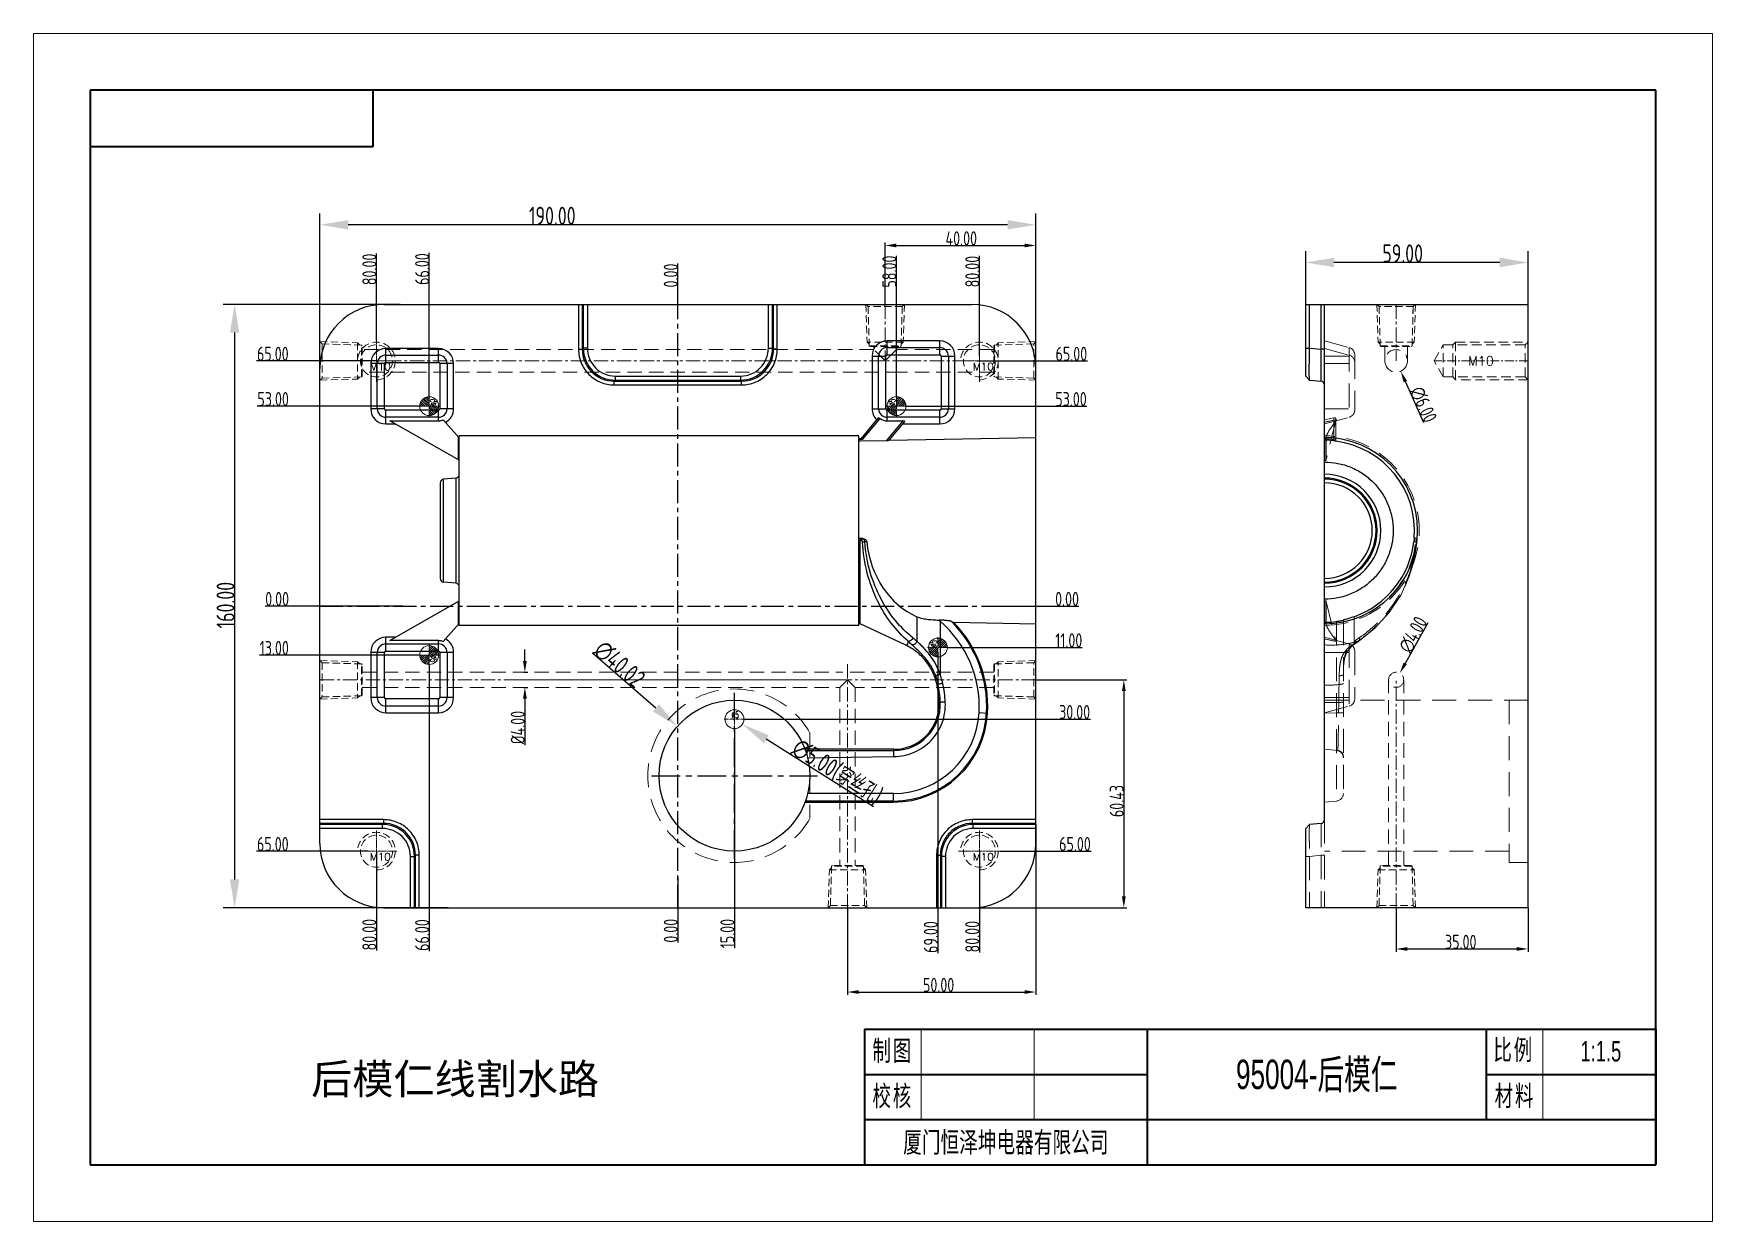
# Model space of a CAD drawing. Header units: millimetres. Extents: x 877 to 3677, y 1642 to 2236.
# Drawn here: x 3231.5 to 3677, y 1641.7 to 1956.7 of the extents above; entities that cross this region are included whole.
import ezdxf
from ezdxf.enums import TextEntityAlignment as Align

# ---------------------------------------------------------------- set-up
doc = ezdxf.new("R2010")
doc.units = ezdxf.units.MM
doc.linetypes.add('CENTER', pattern=[0.6, 0.375, -0.075, 0.075, -0.075])
doc.linetypes.add('HIDDEN', pattern=[9.525, 6.35, -3.175])
doc.layers.get('Defpoints').update_dxf_attribs({"lineweight": 5})
for name, color, linetype, lineweight in [('cool', 153, 'HIDDEN', 9), ('DEFAULT_2', 8, 'HIDDEN', 18), ('dim', 82, 'Continuous', 9), ('epin', 13, 'Continuous', 9), ('insert', 85, 'Continuous', 20), ('screw', 33, 'Continuous', 13), ('文字层', 3, 'Continuous', 18), ('粗实线', 7, 'Continuous', 30), ('粗实线层', 7, 'Continuous', 35), ('细实线层', 7, 'Continuous', 18)]:
    doc.layers.add(name, color=color, linetype=linetype, lineweight=lineweight)
doc.styles.add('A100', font='arial.ttf')
doc.styles.add('TXT', font='txt.shx', dxfattribs={"bigfont": 'gbcbig.shx'})
doc.styles.add('TXT05', font='txt.shx', dxfattribs={"width": 0.5, "bigfont": 'gbcbig.shx'})
doc.styles.add('标准', font='FSGB2312.ttf', dxfattribs={"width": 0.667})
doc.styles.add('标注', font='isocp.shx', dxfattribs={"width": 0.8, "bigfont": 'hztxt.shx'})
doc.dimstyles.new('副本 a4', dxfattribs={"dimscale": 1.5, "dimtxt": 3.2, "dimasz": 5, "dimexe": 2, "dimexo": 0, "dimgap": 0, "dimtad": 1, "dimzin": 0, "dimdsep": 46, "dimtxsty": '标注', "dimcen": 0, "dimdle": 3, "dimclrd": 4, "dimclre": 4, "dimclrt": 6, "dimazin": 0, "dimtfac": 1, "dimtofl": 0, "dimtmove": 0, "dimatfit": 3, "dimfxl": 0, "dimtolj": 1, "dimarcsym": 0})

msp = doc.modelspace()

# ---------------------------------------------------------------- texts
at = {"layer": 'screw', "color": 6, "linetype": 'HIDDEN', "ltscale": 0.4, "style": 'TXT'}
msp.add_text('M10', height=2.5, dxfattribs=at).set_placement((3615.562, 1869.902), align=Align.MIDDLE)
at = {"layer": '粗实线', "insert": (3305.139, 1683.474), "char_height": 8, "width": 148.81182, "attachment_point": 1, "style": 'A100'}
msp.add_mtext('{\\fSimSun|b0|i0|c134|p2;后模仁线割水路}', dxfattribs=at)

# ---------------------------------------------------------------- blocks, each defined once
blk = doc.blocks.new('*D64')
at = {"layer": 'Defpoints', "color": 0, "transparency": 16777216}
for p in [(3402.31, 1772.99), (3432.59, 1746.82)]:
    blk.add_point(p, dxfattribs=at)
at = {"layer": 'dim', "color": 4, "lineweight": -2, "transparency": 16777216}
blk.add_line((3379.74, 1792.48), (3396.63, 1777.89), dxfattribs=at)
at = {"layer": 'dim', "color": 4, "transparency": 16777216}
blk.add_solid([(3397.45, 1778.84), (3395.82, 1776.94), (3402.31, 1772.99)], dxfattribs=at)
at = {"layer": 'dim', "color": 6, "transparency": 16777216, "insert": (3386.92, 1789.46), "char_height": 4.8, "attachment_point": 5, "rotation": 319.1688, "style": '标注'}
blk.add_mtext('\\A1;∅40.02', dxfattribs=at)
blk = doc.blocks.new('*D65')
at = {"layer": 'Defpoints', "color": 0, "transparency": 16777216}
for p in [(3569.04, 1896.01), (3569.04, 1884.9), (3628.04, 1884.9)]:
    blk.add_point(p, dxfattribs=at)
at = {"layer": 'dim', "color": 4, "lineweight": -2, "transparency": 16777216}
for p, q in [((3569.04, 1884.9), (3569.04, 1899.01)), ((3628.04, 1884.9), (3628.04, 1899.01)), ((3620.54, 1896.01), (3576.54, 1896.01))]:
    blk.add_line(p, q, dxfattribs=at)
at = {"layer": 'dim', "color": 4, "transparency": 16777216}
for points in [[(3576.54, 1897.26), (3576.54, 1894.76), (3569.04, 1896.01)], [(3620.54, 1897.26), (3620.54, 1894.76), (3628.04, 1896.01)]]:
    blk.add_solid(points, dxfattribs=at)
at = {"layer": 'dim', "color": 6, "transparency": 16777216, "insert": (3594.77, 1898.41), "char_height": 4.8, "attachment_point": 5, "style": '标注'}
blk.add_mtext('\\A1;59.00', dxfattribs=at)
blk = doc.blocks.new('screw_m10_g')
at = {"layer": 'screw', "color": 1, "linetype": 'CENTER', "ltscale": 0.310989}
for p, q in [((0, -5.5), (0, 5.5)), ((-5.5, 0), (5.5, 0))]:
    blk.add_line(p, q, dxfattribs=at)
at = {"layer": 'screw', "linetype": 'HIDDEN', "ltscale": 0.310989}
blk.add_circle((0, 0), 4.25, dxfattribs=at)
at = {"layer": 'screw', "color": 92, "linetype": 'HIDDEN', "ltscale": 0.310989}
blk.add_arc((0, 0), 5, 270, 180, dxfattribs=at)
at = {"layer": 'screw', "color": 6, "style": 'TXT'}
blk.add_text('M10', height=2, dxfattribs=at).set_placement((-1.7, -2.5))
blk = doc.blocks.new('epin_ejp_5')
at = {"layer": 'epin'}
h = blk.add_hatch(dxfattribs=at)
h.set_pattern_fill('_ANSI31', color=123, scale=0.125, angle=90, style=0)
h.set_pattern_definition([(135, (-1062.761, -302.86763), (-0.280633, -0.280633), [])])
h.paths.add_polyline_path([(0, 2.5, 0.414214), (-2.5, 0), (0, 0)])
h.paths.add_polyline_path([(2.5, 0), (0, 0), (0, -2.5, 0.414214)])
at = {"layer": 'epin', "color": 1, "linetype": 'CENTER', "ltscale": 0.1}
for p, q in [((-2.75, 0), (2.75, 0)), ((0, -2.75), (0, 2.75))]:
    blk.add_line(p, q, dxfattribs=at)
at = {"layer": 'epin'}
blk.add_circle((0, 0), 2.5, dxfattribs=at)
at = {"layer": 'epin', "color": 6, "style": 'TXT05', "width": 0.5}
blk.add_text('%%c5', height=1.75, dxfattribs=at).set_placement((0.1, 0.25))
blk = doc.blocks.new('csk_5')
at = {"layer": 'insert', "color": 1, "linetype": 'CENTER', "ltscale": 2.54}
for p, q in [((-2.75, 0), (2.75, 0)), ((0, -2.75), (0, 2.75))]:
    blk.add_line(p, q, dxfattribs=at)
at = {"layer": 'insert'}
blk.add_circle((0, 0), 2.5, dxfattribs=at)
at = {"layer": 'insert', "color": 6, "style": 'TXT05', "width": 0.5}
blk.add_text('%%c5', height=1.8, dxfattribs=at).set_placement((-0.75, 0.25))
blk = doc.blocks.new('*D47')
at = {"layer": 'Defpoints', "color": 0, "transparency": 16777216}
for p in [(3415.33, 1776.24), (3419.56, 1773.57)]:
    blk.add_point(p, dxfattribs=at)
at = {"layer": 'dim', "color": 4, "lineweight": -2, "transparency": 16777216}
blk.add_line((3454.33, 1751.64), (3425.91, 1769.57), dxfattribs=at)
at = {"layer": 'dim', "color": 4, "transparency": 16777216}
blk.add_solid([(3426.57, 1770.62), (3425.24, 1768.51), (3419.56, 1773.57)], dxfattribs=at)
at = {"layer": 'dim', "color": 6, "transparency": 16777216, "insert": (3444.7, 1760.83), "char_height": 4.8, "attachment_point": 5, "rotation": 327.7585, "style": '标注'}
blk.add_mtext('\\A1;∅5.00(穿丝孔)', dxfattribs=at)
blk = doc.blocks.new('*D39')
at = {"layer": 'Defpoints', "color": 0, "transparency": 16777216}
for p in [(3402.45, 1889.4), (3402.45, 1881.09), (3402.45, 1804.9)]:
    blk.add_point(p, dxfattribs=at)
at = {"layer": 'dim', "color": 4, "lineweight": -2, "transparency": 16777216}
blk.add_line((3402.45, 1881.09), (3402.45, 1895.7), dxfattribs=at)
at = {"layer": 'dim', "color": 6, "transparency": 16777216, "insert": (3400.57, 1892.55), "char_height": 3.75, "attachment_point": 5, "rotation": 90, "style": '标注'}
blk.add_mtext('\\A1;0.00', dxfattribs=at)
blk = doc.blocks.new('*D48')
at = {"layer": 'Defpoints', "color": 0, "transparency": 16777216}
for p in [(3460.44, 1889.4), (3460.44, 1860.65), (3402.45, 1804.9)]:
    blk.add_point(p, dxfattribs=at)
at = {"layer": 'dim', "color": 4, "lineweight": -2, "transparency": 16777216}
blk.add_line((3460.44, 1860.65), (3460.44, 1897.8), dxfattribs=at)
at = {"layer": 'dim', "color": 6, "transparency": 16777216, "insert": (3458.57, 1893.6), "char_height": 3.75, "attachment_point": 5, "rotation": 90, "style": '标注'}
blk.add_mtext('\\A1;58.00', dxfattribs=at)
blk = doc.blocks.new('*D49')
at = {"layer": 'Defpoints', "color": 0, "transparency": 16777216}
for p in [(3482.45, 1889.4), (3482.45, 1871.27), (3402.45, 1804.9)]:
    blk.add_point(p, dxfattribs=at)
at = {"layer": 'dim', "color": 4, "lineweight": -2, "transparency": 16777216}
blk.add_line((3482.45, 1871.27), (3482.45, 1897.8), dxfattribs=at)
at = {"layer": 'dim', "color": 6, "transparency": 16777216, "insert": (3480.57, 1893.6), "char_height": 3.75, "attachment_point": 5, "rotation": 90, "style": '标注'}
blk.add_mtext('\\A1;80.00', dxfattribs=at)
blk = doc.blocks.new('*D40')
at = {"layer": 'Defpoints', "color": 0, "transparency": 16777216}
for p in [(3402.45, 1804.9), (3484.42, 1804.9), (3502.56, 1804.9)]:
    blk.add_point(p, dxfattribs=at)
at = {"layer": 'dim', "color": 4, "lineweight": -2, "transparency": 16777216}
blk.add_line((3484.42, 1804.9), (3508.87, 1804.9), dxfattribs=at)
at = {"layer": 'dim', "color": 6, "transparency": 16777216, "insert": (3505.71, 1806.78), "char_height": 3.75, "attachment_point": 5, "style": '标注'}
blk.add_mtext('\\A1;0.00', dxfattribs=at)
blk = doc.blocks.new('*D50')
at = {"layer": 'Defpoints', "color": 0, "transparency": 16777216}
for p in [(3463.19, 1857.9), (3502.56, 1857.9), (3402.45, 1804.9)]:
    blk.add_point(p, dxfattribs=at)
at = {"layer": 'dim', "color": 4, "lineweight": -2, "transparency": 16777216}
blk.add_line((3463.19, 1857.9), (3510.96, 1857.9), dxfattribs=at)
at = {"layer": 'dim', "color": 6, "transparency": 16777216, "insert": (3506.76, 1859.78), "char_height": 3.75, "attachment_point": 5, "style": '标注'}
blk.add_mtext('\\A1;53.00', dxfattribs=at)
blk = doc.blocks.new('*D51')
at = {"layer": 'Defpoints', "color": 0, "transparency": 16777216}
for p in [(3481.93, 1869.9), (3502.56, 1869.9), (3402.45, 1804.9)]:
    blk.add_point(p, dxfattribs=at)
at = {"layer": 'dim', "color": 4, "lineweight": -2, "transparency": 16777216}
blk.add_line((3481.93, 1869.9), (3511.14, 1869.9), dxfattribs=at)
at = {"layer": 'dim', "color": 6, "transparency": 16777216, "insert": (3506.85, 1871.78), "char_height": 3.75, "attachment_point": 5, "style": '标注'}
blk.add_mtext('\\A1;65.00', dxfattribs=at)
blk = doc.blocks.new('*D52')
at = {"layer": 'Defpoints', "color": 0, "transparency": 16777216}
for p in [(3402.45, 1804.9), (3474.2, 1793.9), (3502.56, 1793.9)]:
    blk.add_point(p, dxfattribs=at)
at = {"layer": 'dim', "color": 4, "lineweight": -2, "transparency": 16777216}
blk.add_line((3474.2, 1793.9), (3509.76, 1793.9), dxfattribs=at)
at = {"layer": 'dim', "color": 6, "transparency": 16777216, "insert": (3506.16, 1795.78), "char_height": 3.75, "attachment_point": 5, "style": '标注'}
blk.add_mtext('\\A1;11.00', dxfattribs=at)
blk = doc.blocks.new('*D41')
at = {"layer": 'Defpoints', "color": 0, "transparency": 16777216}
for p in [(3402.45, 1804.9), (3471.45, 1792.63), (3471.45, 1721.42)]:
    blk.add_point(p, dxfattribs=at)
at = {"layer": 'dim', "color": 4, "lineweight": -2, "transparency": 16777216}
blk.add_line((3471.45, 1792.63), (3471.45, 1712.83), dxfattribs=at)
at = {"layer": 'dim', "color": 6, "transparency": 16777216, "insert": (3469.57, 1717.12), "char_height": 3.75, "attachment_point": 5, "rotation": 90, "style": '标注'}
blk.add_mtext('\\A1;69.00', dxfattribs=at)
blk = doc.blocks.new('*D53')
at = {"layer": 'Defpoints', "color": 0, "transparency": 16777216}
for p in [(3402.45, 1804.9), (3482.45, 1739.9), (3482.45, 1721.42)]:
    blk.add_point(p, dxfattribs=at)
at = {"layer": 'dim', "color": 4, "lineweight": -2, "transparency": 16777216}
blk.add_line((3482.45, 1739.9), (3482.45, 1713.02), dxfattribs=at)
at = {"layer": 'dim', "color": 6, "transparency": 16777216, "insert": (3480.57, 1717.22), "char_height": 3.75, "attachment_point": 5, "rotation": 90, "style": '标注'}
blk.add_mtext('\\A1;80.00', dxfattribs=at)
blk = doc.blocks.new('*D42')
at = {"layer": 'Defpoints', "color": 0, "transparency": 16777216}
for p in [(3402.45, 1804.9), (3487.95, 1739.9), (3503.52, 1739.9)]:
    blk.add_point(p, dxfattribs=at)
at = {"layer": 'dim', "color": 4, "lineweight": -2, "transparency": 16777216}
blk.add_line((3487.95, 1739.9), (3512.1, 1739.9), dxfattribs=at)
at = {"layer": 'dim', "color": 6, "transparency": 16777216, "insert": (3507.81, 1741.78), "char_height": 3.75, "attachment_point": 5, "style": '标注'}
blk.add_mtext('\\A1;65.00', dxfattribs=at)
blk = doc.blocks.new('*D54')
at = {"layer": 'Defpoints', "color": 0, "transparency": 16777216}
for p in [(3402.45, 1804.9), (3420.2, 1774.9), (3503.52, 1774.9)]:
    blk.add_point(p, dxfattribs=at)
at = {"layer": 'dim', "color": 4, "lineweight": -2, "transparency": 16777216}
blk.add_line((3420.2, 1774.9), (3511.92, 1774.9), dxfattribs=at)
at = {"layer": 'dim', "color": 6, "transparency": 16777216, "insert": (3507.72, 1776.78), "char_height": 3.75, "attachment_point": 5, "style": '标注'}
blk.add_mtext('\\A1;30.00', dxfattribs=at)
blk = doc.blocks.new('*D43')
at = {"layer": 'Defpoints', "color": 0, "transparency": 16777216}
for p in [(3402.45, 1804.9), (3417.45, 1772.15), (3417.45, 1721.94)]:
    blk.add_point(p, dxfattribs=at)
at = {"layer": 'dim', "color": 4, "lineweight": -2, "transparency": 16777216}
blk.add_line((3417.45, 1772.15), (3417.45, 1714.14), dxfattribs=at)
at = {"layer": 'dim', "color": 6, "transparency": 16777216, "insert": (3415.57, 1718.04), "char_height": 3.75, "attachment_point": 5, "rotation": 90, "style": '标注'}
blk.add_mtext('\\A1;15.00', dxfattribs=at)
blk = doc.blocks.new('*D44')
at = {"layer": 'Defpoints', "color": 0, "transparency": 16777216}
for p in [(3402.45, 1804.9), (3402.45, 1733.05), (3402.45, 1721.94)]:
    blk.add_point(p, dxfattribs=at)
at = {"layer": 'dim', "color": 4, "lineweight": -2, "transparency": 16777216}
blk.add_line((3402.45, 1733.05), (3402.45, 1715.64), dxfattribs=at)
at = {"layer": 'dim', "color": 6, "transparency": 16777216, "insert": (3400.57, 1718.79), "char_height": 3.75, "attachment_point": 5, "rotation": 90, "style": '标注'}
blk.add_mtext('\\A1;0.00', dxfattribs=at)
blk = doc.blocks.new('*D55')
at = {"layer": 'Defpoints', "color": 0, "transparency": 16777216}
for p in [(3402.45, 1804.9), (3336.45, 1789.15), (3336.45, 1721.94)]:
    blk.add_point(p, dxfattribs=at)
at = {"layer": 'dim', "color": 4, "lineweight": -2, "transparency": 16777216}
blk.add_line((3336.45, 1789.15), (3336.45, 1713.36), dxfattribs=at)
at = {"layer": 'dim', "color": 6, "transparency": 16777216, "insert": (3334.58, 1717.65), "char_height": 3.75, "attachment_point": 5, "rotation": 90, "style": '标注'}
blk.add_mtext('\\A1;66.00', dxfattribs=at)
blk = doc.blocks.new('*D56')
at = {"layer": 'Defpoints', "color": 0, "transparency": 16777216}
for p in [(3402.45, 1804.9), (3322.45, 1739.9), (3322.45, 1721.94)]:
    blk.add_point(p, dxfattribs=at)
at = {"layer": 'dim', "color": 4, "lineweight": -2, "transparency": 16777216}
blk.add_line((3322.45, 1739.9), (3322.45, 1713.54), dxfattribs=at)
at = {"layer": 'dim', "color": 6, "transparency": 16777216, "insert": (3320.57, 1717.74), "char_height": 3.75, "attachment_point": 5, "rotation": 90, "style": '标注'}
blk.add_mtext('\\A1;80.00', dxfattribs=at)
blk = doc.blocks.new('*D45')
at = {"layer": 'Defpoints', "color": 0, "transparency": 16777216}
for p in [(3402.45, 1804.9), (3299.24, 1739.9), (3320.21, 1739.9)]:
    blk.add_point(p, dxfattribs=at)
at = {"layer": 'dim', "color": 4, "lineweight": -2, "transparency": 16777216}
blk.add_line((3320.21, 1739.9), (3290.66, 1739.9), dxfattribs=at)
at = {"layer": 'dim', "color": 6, "transparency": 16777216, "insert": (3294.95, 1741.78), "char_height": 3.75, "attachment_point": 5, "style": '标注'}
blk.add_mtext('\\A1;65.00', dxfattribs=at)
blk = doc.blocks.new('*D57')
at = {"layer": 'Defpoints', "color": 0, "transparency": 16777216}
for p in [(3402.45, 1804.9), (3299.24, 1791.9), (3333.7, 1791.9)]:
    blk.add_point(p, dxfattribs=at)
at = {"layer": 'dim', "color": 4, "lineweight": -2, "transparency": 16777216}
blk.add_line((3333.7, 1791.9), (3291.44, 1791.9), dxfattribs=at)
at = {"layer": 'dim', "color": 6, "transparency": 16777216, "insert": (3295.34, 1793.78), "char_height": 3.75, "attachment_point": 5, "style": '标注'}
blk.add_mtext('\\A1;13.00', dxfattribs=at)
blk = doc.blocks.new('*D58')
at = {"layer": 'Defpoints', "color": 0, "transparency": 16777216}
for p in [(3299.24, 1804.9), (3329.47, 1804.9), (3402.45, 1804.9)]:
    blk.add_point(p, dxfattribs=at)
at = {"layer": 'dim', "color": 4, "lineweight": -2, "transparency": 16777216}
blk.add_line((3329.47, 1804.9), (3292.94, 1804.9), dxfattribs=at)
at = {"layer": 'dim', "color": 6, "transparency": 16777216, "insert": (3296.09, 1806.78), "char_height": 3.75, "attachment_point": 5, "style": '标注'}
blk.add_mtext('\\A1;0.00', dxfattribs=at)
blk = doc.blocks.new('*D59')
at = {"layer": 'Defpoints', "color": 0, "transparency": 16777216}
for p in [(3299.24, 1857.9), (3333.7, 1857.9), (3402.45, 1804.9)]:
    blk.add_point(p, dxfattribs=at)
at = {"layer": 'dim', "color": 4, "lineweight": -2, "transparency": 16777216}
blk.add_line((3333.7, 1857.9), (3290.84, 1857.9), dxfattribs=at)
at = {"layer": 'dim', "color": 6, "transparency": 16777216, "insert": (3295.04, 1859.78), "char_height": 3.75, "attachment_point": 5, "style": '标注'}
blk.add_mtext('\\A1;53.00', dxfattribs=at)
blk = doc.blocks.new('*D60')
at = {"layer": 'Defpoints', "color": 0, "transparency": 16777216}
for p in [(3299.24, 1869.9), (3322.45, 1869.9), (3402.45, 1804.9)]:
    blk.add_point(p, dxfattribs=at)
at = {"layer": 'dim', "color": 4, "lineweight": -2, "transparency": 16777216}
blk.add_line((3322.45, 1869.9), (3290.66, 1869.9), dxfattribs=at)
at = {"layer": 'dim', "color": 6, "transparency": 16777216, "insert": (3294.95, 1871.78), "char_height": 3.75, "attachment_point": 5, "style": '标注'}
blk.add_mtext('\\A1;65.00', dxfattribs=at)
blk = doc.blocks.new('*D46')
at = {"layer": 'Defpoints', "color": 0, "transparency": 16777216}
for p in [(3322.45, 1889.98), (3322.45, 1875.4), (3402.45, 1804.9)]:
    blk.add_point(p, dxfattribs=at)
at = {"layer": 'dim', "color": 4, "lineweight": -2, "transparency": 16777216}
blk.add_line((3322.45, 1875.4), (3322.45, 1898.38), dxfattribs=at)
at = {"layer": 'dim', "color": 6, "transparency": 16777216, "insert": (3320.57, 1894.18), "char_height": 3.75, "attachment_point": 5, "rotation": 90, "style": '标注'}
blk.add_mtext('\\A1;80.00', dxfattribs=at)
blk = doc.blocks.new('*D61')
at = {"layer": 'Defpoints', "color": 0, "transparency": 16777216}
for p in [(3336.45, 1889.98), (3336.45, 1860.65), (3402.45, 1804.9)]:
    blk.add_point(p, dxfattribs=at)
at = {"layer": 'dim', "color": 4, "lineweight": -2, "transparency": 16777216}
blk.add_line((3336.45, 1860.65), (3336.45, 1898.56), dxfattribs=at)
at = {"layer": 'dim', "color": 6, "transparency": 16777216, "insert": (3334.58, 1894.27), "char_height": 3.75, "attachment_point": 5, "rotation": 90, "style": '标注'}
blk.add_mtext('\\A1;66.00', dxfattribs=at)
blk = doc.blocks.new('*D62')
at = {"layer": 'Defpoints', "color": 0, "transparency": 16777216}
for p in [(3307.45, 1906), (3307.45, 1867.9), (3497.45, 1867.9)]:
    blk.add_point(p, dxfattribs=at)
at = {"layer": 'dim', "color": 4, "lineweight": -2, "transparency": 16777216}
for p, q in [((3307.45, 1867.9), (3307.45, 1909)), ((3497.45, 1867.9), (3497.45, 1909)), ((3489.95, 1906), (3314.95, 1906))]:
    blk.add_line(p, q, dxfattribs=at)
at = {"layer": 'dim', "color": 4, "transparency": 16777216}
for points in [[(3314.95, 1907.25), (3314.95, 1904.75), (3307.45, 1906)], [(3489.95, 1907.25), (3489.95, 1904.75), (3497.45, 1906)]]:
    blk.add_solid(points, dxfattribs=at)
at = {"layer": 'dim', "color": 6, "transparency": 16777216, "insert": (3369.12, 1908.4), "char_height": 4.8, "attachment_point": 5, "style": '标注'}
blk.add_mtext('\\A1;190.00', dxfattribs=at)
blk = doc.blocks.new('*D63')
at = {"layer": 'Defpoints', "color": 0, "transparency": 16777216}
for p in [(3328.74, 1884.9), (3284.82, 1724.9), (3341.49, 1724.9)]:
    blk.add_point(p, dxfattribs=at)
at = {"layer": 'dim', "color": 4, "lineweight": -2, "transparency": 16777216}
for p, q in [((3328.74, 1884.9), (3281.82, 1884.9)), ((3284.82, 1877.4), (3284.82, 1732.4)), ((3341.49, 1724.9), (3281.82, 1724.9))]:
    blk.add_line(p, q, dxfattribs=at)
at = {"layer": 'dim', "color": 4, "transparency": 16777216}
for points in [[(3283.57, 1877.4), (3286.07, 1877.4), (3284.82, 1884.9)], [(3283.57, 1732.4), (3286.07, 1732.4), (3284.82, 1724.9)]]:
    blk.add_solid(points, dxfattribs=at)
at = {"layer": 'dim', "color": 6, "transparency": 16777216, "insert": (3282.42, 1805.14), "char_height": 4.8, "attachment_point": 5, "rotation": 90, "style": '标注'}
blk.add_mtext('\\A1;160.00', dxfattribs=at)
blk = doc.blocks.new('cool_jt_f11')
at = {"layer": 'cool', "ltscale": 0.3}
for p, q in [((0, 5.11), (0.58, 4.53)), ((0, 5.11), (10, 4.8)), ((0.58, 4.53), (0.58, -4.53)), ((11, 4.21), (0.58, 4.53)), ((0.58, 4.53), (11, 4.21)), ((10, 4.8), (10.58, 4.22)), ((10, 4.8), (10, -4.8)), ((11.21, 4), (11, 4.21)), ((11, -4.21), (11, 4.21)), ((11.21, -4), (11.21, 4)), ((0.58, -4.53), (11, -4.21)), ((10, -4.8), (10.58, -4.22)), ((11, -4.21), (11.21, -4)), ((0.58, -4.53), (0, -5.11)), ((0, -5.11), (10, -4.8))]:
    blk.add_line(p, q, dxfattribs=at)
blk = doc.blocks.new('*D67')
at = {"layer": 'Defpoints', "color": 0, "transparency": 16777216}
for p in [(3497.45, 1900.52), (3457.45, 1884.32), (3497.45, 1867.9)]:
    blk.add_point(p, dxfattribs=at)
at = {"layer": 'dim', "color": 4, "lineweight": -2, "transparency": 16777216}
for p, q in [((3457.45, 1884.32), (3457.45, 1901.27)), ((3460.45, 1900.52), (3494.45, 1900.52)), ((3497.45, 1867.9), (3497.45, 1901.27))]:
    blk.add_line(p, q, dxfattribs=at)
at = {"layer": 'dim', "color": 4, "transparency": 16777216}
for points in [[(3460.45, 1901.02), (3460.45, 1900.02), (3457.45, 1900.52)], [(3494.45, 1901.02), (3494.45, 1900.02), (3497.45, 1900.52)]]:
    blk.add_solid(points, dxfattribs=at)
at = {"layer": 'dim', "color": 6, "transparency": 16777216, "insert": (3477.64, 1902.4), "char_height": 3.75, "attachment_point": 5, "style": '标注'}
blk.add_mtext('\\A1;40.00', dxfattribs=at)
blk = doc.blocks.new('A4图框')
at = {"layer": '粗实线层'}
for p, q in [((-138.5, 95), (-138.5, -95)), ((138.5, 95), (-138.5, 95)), ((-88.5, 95), (-88.5, 85)), ((138.5, -95), (138.5, 95)), ((-88.5, 85), (-138.5, 85)), ((-138.5, -95), (138.5, -95))]:
    blk.add_line(p, q, dxfattribs=at)
at = {"layer": '细实线层'}
for p, q in [((148.5, 105), (-148.5, 105)), ((-148.5, 105), (-148.5, -105)), ((148.5, -105), (148.5, 105)), ((-148.5, -105), (148.5, -105))]:
    blk.add_line(p, q, dxfattribs=at)
at = {"layer": '文字层', "style": '标准', "width": 0.667}
blk.add_attdef('图纸编号', text='', height=5.19, rotation=180, dxfattribs=at).set_placement((-113.41, 90), align=Align.MIDDLE_CENTER)
blk = doc.blocks.new('A4标题栏')
at = {"layer": '粗实线层'}
for p, q in [((-140, 24), (-140, 0)), ((-140, 24), (0, 24)), ((-90, 24), (-90, 0)), ((-30, 24), (-30, 8)), ((0, 24), (0, 0)), ((0, 24), (0, 8)), ((-140, 16), (-90, 16)), ((-30, 16), (0, 16)), ((-140, 8), (0, 8)), ((-140, 0), (0, 0))]:
    blk.add_line(p, q, dxfattribs=at)
at = {"layer": '细实线层'}
for p, q in [((-130, 24), (-130, 8)), ((-110, 24), (-110, 8)), ((-20, 24), (-20, 8))]:
    blk.add_line(p, q, dxfattribs=at)
at = {"layer": '文字层', "char_height": 3.597, "width": 18, "attachment_point": 5, "line_spacing_factor": 0.963108, "style": '标准'}
for s, insert in [('\\T1.1;制图', (-135, 20)), ('{\\T1.1;比例}', (-25.15, 20.14)), ('\\T1.1;校核', (-135, 12)), ('{\\T1.1;材料}', (-24.93, 12.02))]:
    blk.add_mtext(s, dxfattribs=dict(at, insert=insert))
at = {"layer": '文字层', "style": '标准', "width": 0.667}
for tag, height, p in [('制图签名', 3.63, (-120, 20)), ('制图日期', 3.63, (-100, 20)), ('图纸比例', 3.63, (-9.73, 20.09)), ('图纸名称', 5.19, (-60, 16)), ('校核签名', 3.63, (-120, 12)), ('校核日期', 3.63, (-100, 12)), ('材料', 3.63, (-9.94, 12.38)), ('公司名称', 3.63, (-115, 4)), ('图纸编号', 3.63, (-45, 4))]:
    blk.add_attdef(tag, text='', height=height, dxfattribs=at).set_placement(p, align=Align.MIDDLE_CENTER)
blk = doc.blocks.new('*D70')
at = {"layer": 'Defpoints', "color": 0, "transparency": 16777216}
for p in [(3497.45, 1785.33), (3473.45, 1724.9), (3520.78, 1724.9)]:
    blk.add_point(p, dxfattribs=at)
at = {"layer": 'dim', "color": 4, "lineweight": -2, "transparency": 16777216}
for p, q in [((3497.45, 1785.33), (3521.53, 1785.33)), ((3520.78, 1782.33), (3520.78, 1727.9)), ((3473.45, 1724.9), (3521.53, 1724.9))]:
    blk.add_line(p, q, dxfattribs=at)
at = {"layer": 'dim', "color": 4, "transparency": 16777216}
for points in [[(3520.28, 1782.33), (3521.28, 1782.33), (3520.78, 1785.33)], [(3520.28, 1727.9), (3521.28, 1727.9), (3520.78, 1724.9)]]:
    blk.add_solid(points, dxfattribs=at)
at = {"layer": 'dim', "color": 6, "transparency": 16777216, "insert": (3518.9, 1753.18), "char_height": 3.75, "attachment_point": 5, "rotation": 90, "style": '标注'}
blk.add_mtext('\\A1;60.43', dxfattribs=at)
blk = doc.blocks.new('*D73')
at = {"layer": 'Defpoints', "color": 0, "transparency": 16777216}
for p in [(3593.04, 1724.9), (3628.04, 1724.9), (3628.04, 1713.96)]:
    blk.add_point(p, dxfattribs=at)
at = {"layer": 'dim', "color": 4, "linetype": 'Continuous', "lineweight": -2, "transparency": 16777216}
for p, q in [((3593.04, 1724.9), (3593.04, 1713.21)), ((3628.04, 1724.9), (3628.04, 1713.21)), ((3596.04, 1713.96), (3625.04, 1713.96))]:
    blk.add_line(p, q, dxfattribs=at)
at = {"layer": 'dim', "color": 4, "transparency": 16777216}
for points in [[(3596.04, 1714.46), (3596.04, 1713.46), (3593.04, 1713.96)], [(3625.04, 1714.46), (3625.04, 1713.46), (3628.04, 1713.96)]]:
    blk.add_solid(points, dxfattribs=at)
at = {"layer": 'dim', "color": 6, "transparency": 16777216, "insert": (3610.18, 1715.84), "char_height": 3.75, "attachment_point": 5, "style": '标注'}
blk.add_mtext('\\A1;35.00', dxfattribs=at)
blk = doc.blocks.new('*D74')
at = {"layer": 'Defpoints', "color": 0, "transparency": 16777216}
for p in [(3594.01, 1787.08), (3592.07, 1783.58)]:
    blk.add_point(p, dxfattribs=at)
at = {"layer": 'dim', "color": 4, "linetype": 'Continuous', "lineweight": -2, "transparency": 16777216}
blk.add_line((3601.44, 1800.46), (3595.47, 1789.7), dxfattribs=at)
at = {"layer": 'dim', "color": 4, "transparency": 16777216}
blk.add_solid([(3595.03, 1789.95), (3595.9, 1789.46), (3594.01, 1787.08)], dxfattribs=at)
at = {"layer": 'dim', "color": 6, "transparency": 16777216, "insert": (3597.54, 1797.3), "char_height": 3.75, "attachment_point": 5, "rotation": 60.9612, "style": '标注'}
blk.add_mtext('\\A1;∅4.00', dxfattribs=at)
blk = doc.blocks.new('*D75')
at = {"layer": 'Defpoints', "color": 0, "transparency": 16777216}
for p in [(3591.82, 1872.64), (3594.26, 1867.16)]:
    blk.add_point(p, dxfattribs=at)
at = {"layer": 'dim', "color": 4, "linetype": 'Continuous', "lineweight": -2, "transparency": 16777216}
blk.add_line((3600.37, 1853.46), (3595.48, 1864.42), dxfattribs=at)
at = {"layer": 'dim', "color": 4, "transparency": 16777216}
blk.add_solid([(3595.94, 1864.63), (3595.03, 1864.22), (3594.26, 1867.16)], dxfattribs=at)
at = {"layer": 'dim', "color": 6, "transparency": 16777216, "insert": (3600.25, 1858.34), "char_height": 3.75, "attachment_point": 5, "rotation": 294.0317, "style": '标注'}
blk.add_mtext('\\A1;∅6.00', dxfattribs=at)
blk = doc.blocks.new('*D76')
at = {"layer": 'Defpoints', "color": 0, "transparency": 16777216}
for p in [(3497.45, 1746.99), (3447.45, 1724.9), (3497.45, 1702.54)]:
    blk.add_point(p, dxfattribs=at)
at = {"layer": 'dim', "color": 4, "linetype": 'Continuous', "lineweight": -2, "transparency": 16777216}
for p, q in [((3497.45, 1746.99), (3497.45, 1701.79)), ((3447.45, 1724.9), (3447.45, 1701.79)), ((3450.45, 1702.54), (3494.45, 1702.54))]:
    blk.add_line(p, q, dxfattribs=at)
at = {"layer": 'dim', "color": 4, "transparency": 16777216}
for points in [[(3450.45, 1703.04), (3450.45, 1702.04), (3447.45, 1702.54)], [(3494.45, 1703.04), (3494.45, 1702.04), (3497.45, 1702.54)]]:
    blk.add_solid(points, dxfattribs=at)
at = {"layer": 'dim', "color": 6, "transparency": 16777216, "insert": (3471.63, 1704.42), "char_height": 3.75, "attachment_point": 5, "style": '标注'}
blk.add_mtext('\\A1;50.00', dxfattribs=at)
blk = doc.blocks.new('*D77')
at = {"layer": 'Defpoints', "color": 0, "transparency": 16777216}
for p in [(3361.58, 1787.33), (3361.58, 1783.33), (3361.84, 1783.33)]:
    blk.add_point(p, dxfattribs=at)
at = {"layer": 'dim', "color": 4, "linetype": 'Continuous', "lineweight": -2, "transparency": 16777216}
for p, q in [((3361.84, 1790.33), (3361.84, 1793.33)), ((3361.58, 1787.33), (3362.59, 1787.33)), ((3361.58, 1783.33), (3362.59, 1783.33)), ((3361.84, 1780.33), (3361.84, 1768.03))]:
    blk.add_line(p, q, dxfattribs=at)
at = {"layer": 'dim', "color": 4, "transparency": 16777216}
for points in [[(3361.34, 1790.33), (3362.34, 1790.33), (3361.84, 1787.33)], [(3361.34, 1780.33), (3362.34, 1780.33), (3361.84, 1783.33)]]:
    blk.add_solid(points, dxfattribs=at)
at = {"layer": 'dim', "color": 6, "transparency": 16777216, "insert": (3359.96, 1772.68), "char_height": 3.75, "attachment_point": 5, "rotation": 90, "style": '标注'}
blk.add_mtext('\\A1;%%c4.00', dxfattribs=at)

# ---------------------------------------------------------------- dimensions: what is measured, and where the dimension line sits
at = {"layer": 'dim'}
for base, p1, p2, picture, middle in [((3307.448, 1906.002), (3497.448, 1867.902), (3307.448, 1867.902), '*D62', (3369.119, 1906.002)), ((3569.039, 1896.014), (3628.039, 1884.902), (3569.039, 1884.902), '*D65', (3594.771, 1896.014))]:
    dim = msp.add_linear_dim(base=base, p1=p1, p2=p2, dimstyle='副本 a4', dxfattribs=at)
    dim.commit()
    dim.dimension.update_dxf_attribs({"geometry": picture, "text_midpoint": middle, "dimtype": 160})
for base, p1, p2, picture, middle in [((3497.448, 1900.524), (3457.448, 1884.321), (3497.448, 1867.902), '*D67', (3477.635, 1900.524)), ((3497.448, 1702.544), (3447.448, 1724.902), (3497.448, 1746.989), '*D76', (3471.633, 1702.544)), ((3628.039, 1713.96), (3593.039, 1724.902), (3628.039, 1724.902), '*D73', (3610.183, 1713.96))]:
    dim = msp.add_linear_dim(base=base, p1=p1, p2=p2, dimstyle='副本 a4', override={"dimtxt": 2.5, "dimasz": 2, "dimexe": 0.49975}, dxfattribs=at)
    dim.commit()
    dim.dimension.update_dxf_attribs({"geometry": picture, "text_midpoint": middle, "dimtype": 160})
for feature_location, offset, dtype, origin, picture, middle in [((3322.448, 1875.402), (0, 14.573), 1, (3402.448, 1804.902), '*D46', (3320.573, 1894.177)), ((3336.452, 1860.654), (0, 29.322), 1, (3402.448, 1804.902), '*D61', (3334.577, 1894.266)), ((3460.444, 1860.654), (0, 28.745), 1, (3402.448, 1804.902), '*D48', (3458.569, 1893.6)), ((3482.448, 1871.267), (0, 18.132), 1, (3402.448, 1804.902), '*D49', (3480.573, 1893.6)), ((3402.448043552, 1881.093951341), (0, 8.304480628), 1, (3402.448043552, 1804.902333576), '*D39', (3400.573043552, 1892.550794175)), ((3322.448, 1869.902), (-23.207, 0), 0, (3402.448, 1804.902), '*D60', (3294.95, 1871.777)), ((3481.933, 1869.902), (20.628, 0), 0, (3402.448, 1804.902), '*D51', (3506.852, 1871.777)), ((3333.702, 1857.904), (-34.461, 0), 0, (3402.448, 1804.902), '*D59', (3295.039, 1859.779)), ((3463.194, 1857.904), (39.367, 0), 0, (3402.448, 1804.902), '*D50', (3506.763, 1859.779)), ((3329.472098395, 1804.902333576), (-30.231502148, 0), 0, (3402.448043552, 1804.902333576), '*D58', (3296.088234042, 1806.777333576)), ((3484.421959807, 1804.902333576), (18.139561684, 0), 0, (3402.448043552, 1804.902333576), '*D40', (3505.713883695, 1806.777333576)), ((3320.21, 1739.902), (-20.969, 0), 0, (3402.448, 1804.902), '*D45', (3294.95, 1741.777)), ((3333.702, 1791.901), (-34.461, 0), 0, (3402.448, 1804.902), '*D57', (3295.339, 1793.776)), ((3322.448, 1739.902), (0, -17.959), 1, (3402.448, 1804.902), '*D56', (3320.573, 1717.743)), ((3336.452, 1789.151), (0, -67.207), 1, (3402.448, 1804.902), '*D55', (3334.577, 1717.653)), ((3402.448043552, 1733.05457672), (0, -11.110784715), 1, (3402.448043552, 1804.902333576), '*D44', (3400.573043552, 1718.7914298)), ((3474.198, 1793.902), (28.363, 0), 0, (3402.448, 1804.902), '*D52', (3506.163, 1795.777)), ((3471.448, 1792.627), (0, -71.205), 1, (3402.448, 1804.902), '*D41', (3469.573, 1717.125)), ((3482.448, 1739.902), (0, -18.481), 1, (3402.448, 1804.902), '*D53', (3480.573, 1717.22)), ((3487.948, 1739.902), (15.572, 0), 0, (3402.448, 1804.902), '*D42', (3507.811, 1741.777)), ((3420.198, 1774.902), (83.322, 0), 0, (3402.448, 1804.902), '*D54', (3507.721, 1776.777)), ((3417.448, 1772.152), (0, -50.209), 1, (3402.448, 1804.902), '*D43', (3415.573, 1718.043))]:
    dim = msp.add_ordinate_dim(feature_location=feature_location, offset=offset, dtype=dtype, origin=origin, dimstyle='副本 a4', override={"dimtxt": 2.5, "dimasz": 2, "dimexe": 0.49975}, dxfattribs=at)
    dim.commit()
    dim.dimension.update_dxf_attribs({"geometry": picture, "text_midpoint": middle})
dim = msp.add_linear_dim(base=(3284.819, 1724.902), p1=(3328.74, 1884.902), p2=(3341.491, 1724.902), angle=90, dimstyle='副本 a4', dxfattribs=at)
dim.commit()
dim.dimension.update_dxf_attribs({"geometry": '*D63', "text_midpoint": (3284.819, 1805.142), "dimtype": 160})
for p1, p2, picture, middle in [((3591.817, 1872.642), (3594.26, 1867.162), '*D75', (3600.249, 1858.335)), ((3592.068, 1783.585), (3594.01, 1787.082), '*D74', (3597.54, 1797.304))]:
    dim = msp.add_diameter_dim_2p(p1=p1, p2=p2, dimstyle='副本 a4', override={"dimtxt": 2.5, "dimasz": 2, "dimexe": 0.49975}, dxfattribs=at)
    dim.commit()
    dim.dimension.update_dxf_attribs({"geometry": picture, "text_midpoint": middle})
dim = msp.add_diameter_dim_2p(p1=(3432.588, 1746.819), p2=(3402.308, 1772.986), dimstyle='副本 a4', dxfattribs=at)
dim.commit()
dim.dimension.update_dxf_attribs({"geometry": '*D64', "text_midpoint": (3386.92, 1789.455)})
dim = msp.add_linear_dim(base=(3361.836, 1783.333), p1=(3361.577, 1787.333), p2=(3361.577, 1783.333), angle=90, text='%%c<>', dimstyle='副本 a4', override={"dimtxt": 2.5, "dimasz": 2, "dimexe": 0.49975}, dxfattribs=at)
dim.commit()
dim.dimension.update_dxf_attribs({"geometry": '*D77', "text_midpoint": (3361.836, 1772.682), "dimtype": 160})
dim = msp.add_linear_dim(base=(3520.777, 1724.902), p1=(3497.448, 1785.333), p2=(3473.448, 1724.902), angle=90, dimstyle='副本 a4', override={"dimtxt": 2.5, "dimasz": 2, "dimexe": 0.49975}, dxfattribs=at)
dim.commit()
dim.dimension.update_dxf_attribs({"geometry": '*D70', "text_midpoint": (3520.777, 1753.18), "dimtype": 160})
dim = msp.add_diameter_dim_2p(p1=(3415.334, 1776.236), p2=(3419.563, 1773.569), text='<>(穿丝孔)', dimstyle='副本 a4', dxfattribs=at)
dim.commit()
dim.dimension.update_dxf_attribs({"geometry": '*D47', "text_midpoint": (3444.7, 1760.834)})

# ---------------------------------------------------------------- linework, layer by layer
at = {"color": 7, "linetype": 'Continuous'}
for p, q in [((3324.448, 1884.902), (3480.448, 1884.902)), ((3376.075, 1884.902), (3376.075, 1873.012)), ((3377.071, 1884.902), (3377.071, 1873.012)), ((3377.342, 1884.902), (3377.342, 1873.283)), ((3378.429, 1884.902), (3378.429, 1873.283)), ((3426.467, 1873.283), (3426.467, 1884.902)), ((3427.554, 1873.283), (3427.554, 1884.902)), ((3427.825, 1873.012), (3427.825, 1884.902)), ((3428.821, 1873.012), (3428.821, 1884.902)), ((3569.039, 1865.902), (3569.039, 1884.902)), ((3569.039, 1884.902), (3628.039, 1884.902)), ((3570.035, 1873.283), (3570.035, 1884.902)), ((3573.126, 1873.012), (3573.126, 1884.902)), ((3574.039, 1748.256), (3574.039, 1884.902)), ((3628.039, 1724.902), (3628.039, 1884.902)), ((3324.934, 1869.521), (3324.934, 1873.199)), ((3338.934, 1873.199), (3324.934, 1873.199)), ((3324.934, 1871.452), (3338.934, 1871.452)), ((3338.934, 1869.521), (3338.934, 1873.199)), ((3376.075, 1873.012), (3377.071, 1873.012)), ((3377.342, 1873.283), (3377.071, 1873.012)), ((3378.429, 1873.283), (3377.342, 1873.283)), ((3426.467, 1873.283), (3427.554, 1873.283)), ((3427.554, 1873.283), (3427.825, 1873.012)), ((3428.821, 1873.012), (3427.825, 1873.012)), ((3453.962, 1871.199), (3453.962, 1857.199)), ((3453.962, 1871.199), (3457.64, 1871.199)), ((3455.708, 1857.199), (3455.708, 1871.199)), ((3457.64, 1857.199), (3457.64, 1871.199)), ((3457.962, 1871.521), (3457.962, 1875.199)), ((3471.962, 1875.199), (3457.962, 1875.199)), ((3457.962, 1873.452), (3471.962, 1873.452)), ((3457.962, 1871.521), (3471.962, 1871.521)), ((3471.962, 1871.521), (3471.962, 1875.199)), ((3472.284, 1871.199), (3472.284, 1857.199)), ((3472.284, 1871.199), (3475.962, 1871.199)), ((3474.215, 1871.199), (3474.215, 1857.199)), ((3475.962, 1857.199), (3475.962, 1871.199)), ((3569.039, 1873.283), (3570.035, 1873.283)), ((3570.035, 1873.283), (3573.126, 1873.012)), ((3574.039, 1873.012), (3573.126, 1873.012)), ((3307.448, 1741.902), (3307.448, 1867.902)), ((3320.934, 1869.199), (3320.934, 1857.199)), ((3324.613, 1869.199), (3320.934, 1869.199)), ((3322.681, 1857.199), (3322.681, 1869.199)), ((3324.613, 1857.199), (3324.613, 1869.199)), ((3324.934, 1869.521), (3338.934, 1869.521)), ((3339.256, 1869.199), (3339.256, 1857.199)), ((3342.934, 1869.199), (3339.256, 1869.199)), ((3341.188, 1869.199), (3341.188, 1857.199)), ((3342.934, 1857.199), (3342.934, 1869.199)), ((3497.448, 1741.902), (3497.448, 1867.902)), ((3385.809, 1864.815), (3385.539, 1864.545)), ((3385.539, 1863.549), (3385.539, 1864.545)), ((3385.539, 1864.545), (3419.357, 1864.545)), ((3385.539, 1863.549), (3419.357, 1863.549)), ((3385.809, 1865.902), (3385.809, 1864.815)), ((3385.809, 1865.902), (3419.087, 1865.902)), ((3385.809, 1864.815), (3419.087, 1864.815)), ((3419.087, 1865.902), (3419.087, 1864.815)), ((3419.087, 1864.815), (3419.357, 1864.545)), ((3419.357, 1863.549), (3419.357, 1864.545)), ((3569.039, 1865.902), (3570.035, 1864.815)), ((3570.035, 1864.815), (3570.034, 1864.816)), ((3570.035, 1864.815), (3573.126, 1864.545)), ((3324.613, 1857.199), (3320.934, 1857.199)), ((3324.934, 1853.199), (3324.934, 1856.877)), ((3338.934, 1856.877), (3324.934, 1856.877)), ((3338.934, 1854.945), (3324.934, 1854.945)), ((3344.434, 1843.549), (3326.045, 1854.003)), ((3326.045, 1854.003), (3338.934, 1854.003)), ((3338.934, 1854.003), (3338.934, 1856.877)), ((3342.934, 1857.199), (3339.256, 1857.199)), ((3344.434, 1849.549), (3340.16, 1854.318)), ((3455.622, 1854.83), (3450.962, 1849.276)), ((3451.459, 1849.091), (3456.089, 1854.609)), ((3453.962, 1857.199), (3457.64, 1857.199)), ((3462.107, 1854.003), (3457.67, 1848.714)), ((3457.962, 1854.003), (3457.962, 1856.877)), ((3471.962, 1856.877), (3457.962, 1856.877)), ((3471.962, 1854.945), (3457.962, 1854.945)), ((3457.962, 1854.003), (3462.107, 1854.003)), ((3458.492, 1848.917), (3462.648, 1853.869)), ((3471.962, 1853.199), (3471.962, 1856.877)), ((3472.284, 1857.199), (3475.962, 1857.199)), ((3324.934, 1853.199), (3327.459, 1853.199)), ((3344.134, 1849.884), (3344.134, 1843.719)), ((3344.434, 1799.777), (3344.434, 1850.027)), ((3450.462, 1850.027), (3344.434, 1850.027)), ((3450.462, 1849.276), (3450.462, 1850.027)), ((3450.962, 1849.276), (3450.462, 1849.276)), ((3450.462, 1799.777), (3450.462, 1849.194)), ((3450.854, 1849.091), (3450.462, 1849.091)), ((3450.914, 1849.219), (3450.854, 1849.148)), ((3451.459, 1849.091), (3450.962, 1849.091)), ((3458.492, 1848.917), (3497.448, 1849.596)), ((3462.086, 1853.199), (3471.962, 1853.199)), ((3574.439, 1843.549), (3574.439, 1848.917)), ((3450.864, 1848.594), (3450.462, 1848.587)), ((3457.67, 1848.714), (3450.864, 1848.594)), ((3577.039, 1848.714), (3577.039, 1848.587)), ((3574.039, 1843.549), (3574.439, 1843.549)), ((3339.334, 1837.56), (3339.334, 1812.245)), ((3343.521, 1838.843), (3340.247, 1838.556)), ((3340.247, 1811.249), (3340.247, 1838.556)), ((3343.521, 1838.843), (3343.521, 1810.962)), ((3450.462, 1822.902), (3451.186, 1822.902)), ((3450.784, 1800.188), (3450.784, 1822.319)), ((3452.559, 1821.902), (3452.054, 1821.902)), ((3343.521, 1810.962), (3340.247, 1811.249)), ((3326.045, 1795.802), (3344.434, 1806.256)), ((3344.134, 1806.085), (3344.134, 1799.921)), ((3574.039, 1806.256), (3574.439, 1806.256)), ((3574.439, 1800.589), (3574.439, 1806.256)), ((3340.16, 1795.487), (3344.434, 1800.255)), ((3450.784, 1800.188), (3450.462, 1800.188)), ((3462.771, 1794.599), (3450.784, 1800.188)), ((3465.871, 1802.074), (3465.871, 1795.542)), ((3471.999, 1800.878), (3471.999, 1786.826)), ((3475.621, 1800.589), (3497.448, 1800.208)), ((3324.934, 1792.928), (3324.934, 1796.606)), ((3327.459, 1796.606), (3324.934, 1796.606)), ((3338.934, 1795.802), (3326.045, 1795.802)), ((3338.934, 1792.928), (3338.934, 1795.802)), ((3450.462, 1799.777), (3344.434, 1799.777)), ((3320.934, 1792.606), (3320.934, 1780.606)), ((3324.613, 1792.606), (3320.934, 1792.606)), ((3322.681, 1780.606), (3322.681, 1792.606)), ((3324.613, 1780.606), (3324.613, 1792.606)), ((3324.934, 1794.859), (3338.934, 1794.859)), ((3324.934, 1792.928), (3338.934, 1792.928)), ((3339.256, 1792.606), (3339.256, 1780.606)), ((3342.934, 1792.606), (3339.256, 1792.606)), ((3341.188, 1792.606), (3341.188, 1780.606)), ((3342.934, 1780.606), (3342.934, 1792.606)), ((3324.613, 1780.606), (3320.934, 1780.606)), ((3324.934, 1776.606), (3324.934, 1780.284)), ((3338.934, 1780.284), (3324.934, 1780.284)), ((3338.934, 1778.352), (3324.934, 1778.352)), ((3338.934, 1776.606), (3338.934, 1780.284)), ((3342.934, 1780.606), (3339.256, 1780.606)), ((3471.745, 1779.347), (3472.075, 1779.36)), ((3324.934, 1776.606), (3338.934, 1776.606)), ((3482.358, 1776.651), (3484.624, 1776.526)), ((3459.753, 1766.902), (3436.194, 1766.902)), ((3436.295, 1766.625), (3459.753, 1766.596)), ((3436.889, 1764.64), (3459.753, 1764.959)), ((3459.753, 1766.902), (3459.753, 1766.596)), ((3436.194, 1752.902), (3459.662, 1752.902)), ((3459.662, 1753.18), (3436.295, 1753.18)), ((3459.662, 1755.172), (3436.891, 1755.172)), ((3459.662, 1752.902), (3459.662, 1755.172)), ((3324.338, 1748.256), (3307.448, 1748.256)), ((3324.338, 1747.26), (3307.448, 1747.26)), ((3324.068, 1746.989), (3307.448, 1746.989)), ((3324.068, 1746.989), (3324.338, 1747.26)), ((3324.068, 1745.902), (3324.068, 1746.989)), ((3324.338, 1748.256), (3324.338, 1747.26)), ((3497.448, 1748.256), (3480.558, 1748.256)), ((3480.558, 1748.256), (3480.558, 1747.26)), ((3497.448, 1747.26), (3480.558, 1747.26)), ((3480.829, 1746.989), (3480.558, 1747.26)), ((3497.448, 1746.989), (3480.829, 1746.989)), ((3480.829, 1745.902), (3480.829, 1746.989)), ((3570.035, 1746.989), (3569.039, 1745.902)), ((3573.126, 1747.26), (3570.035, 1746.989)), ((3324.068, 1745.902), (3307.448, 1745.902)), ((3497.448, 1745.902), (3480.829, 1745.902)), ((3569.039, 1724.902), (3569.039, 1745.902)), ((3331.448, 1724.902), (3331.448, 1738.522)), ((3331.448, 1738.522), (3332.535, 1738.522)), ((3332.535, 1738.522), (3332.806, 1738.792)), ((3332.535, 1724.902), (3332.535, 1738.522)), ((3332.806, 1724.902), (3332.806, 1738.792)), ((3333.802, 1738.792), (3332.806, 1738.792)), ((3333.802, 1724.902), (3333.802, 1738.792)), ((3471.094, 1738.792), (3472.09, 1738.792)), ((3471.094, 1738.792), (3471.094, 1724.902)), ((3472.361, 1738.522), (3472.09, 1738.792)), ((3472.09, 1738.792), (3472.09, 1724.902)), ((3473.448, 1738.522), (3472.361, 1738.522)), ((3472.361, 1738.522), (3472.361, 1724.902)), ((3473.448, 1738.522), (3473.448, 1724.902)), ((3324.448, 1724.902), (3480.448, 1724.902)), ((3628.039, 1724.902), (3569.039, 1724.902))]:
    msp.add_line(p, q, dxfattribs=at)
at = {"color": 1, "linetype": 'CENTER', "ltscale": 16.256}
for p, q in [((3402.448, 1724.902), (3402.448, 1884.902)), ((3307.448, 1804.902), (3497.448, 1804.902))]:
    msp.add_line(p, q, dxfattribs=at)
at = {"color": 1, "linetype": 'CENTER', "ltscale": 20.33016}
for p, q in [((3417.448, 1737.891), (3417.448, 1781.913)), ((3395.437, 1759.902), (3439.459, 1759.902))]:
    msp.add_line(p, q, dxfattribs=at)
at = {"color": 2, "linetype": 'Continuous'}
msp.add_circle((3417.448, 1759.902), 20.01, dxfattribs=at)
at = {"color": 7, "linetype": 'Continuous'}
for centre, radius, start, end in [((3324.448, 1867.902), 17, 90, 180), ((3480.448, 1867.902), 17, 0, 90), ((3324.934, 1869.199), 4, 90, 180), ((3324.934, 1869.199), 2.254, 90, 180), ((3338.934, 1869.199), 4, 0, 90), ((3338.934, 1869.199), 2.254, 0, 90), ((3385.809, 1873.282), 8.467, 179.99632, 270.00368), ((3385.799, 1873.273), 7.37, 179.92181, 270.07819), ((3419.087, 1873.282), 8.467, 269.99632, 0.00368), ((3419.097, 1873.273), 7.37, 269.92181, 0.07819), ((3457.962, 1871.199), 4, 90, 180), ((3457.962, 1871.199), 2.254, 90, 180), ((3457.962, 1871.199), 0.322, 90, 180), ((3471.962, 1871.199), 4, 0, 90), ((3471.962, 1871.199), 2.254, 0, 90), ((3471.962, 1871.199), 0.322, 0, 90), ((3324.934, 1869.199), 0.322, 90, 180), ((3338.934, 1869.199), 0.322, 0, 90), ((3573.039, 1863.549), 1, 0, 85), ((3324.934, 1857.199), 4, 180, 270), ((3324.934, 1857.199), 2.254, 180, 270), ((3324.934, 1857.199), 0.322, 180, 270), ((3338.934, 1857.199), 2.254, 270, 0), ((3338.934, 1857.199), 0.322, 270, 0), ((3338.934, 1857.199), 4, 297.24689, 0), ((3457.962, 1857.199), 4, 180, 226.13145), ((3457.962, 1857.199), 2.254, 180, 270), ((3457.962, 1857.199), 3.196, 234.12898, 270.00001), ((3457.962, 1857.199), 0.322, 180, 270), ((3471.962, 1857.199), 4, 270, 0), ((3471.962, 1857.199), 2.254, 270, 0), ((3471.962, 1857.199), 0.322, 270, 0), ((3574.039, 1824.902), 24.694, 270, 90), ((3574.039, 1824.902), 23.874, 355.19452, 82.78115), ((3340.334, 1837.56), 1, 95, 180), ((3343.434, 1839.839), 1, 275, 0), ((3574.039, 1824.902), 14.936, 270, 90), ((3574.039, 1824.902), 13.94, 270, 90), ((3574.039, 1824.902), 13.654, 270, 90), ((3574.039, 1824.902), 12.658, 270, 90), ((3582.23, 1823.837), 15.651, 352.89889, 354.22538), ((3340.334, 1812.245), 1, 180, 265), ((3343.434, 1809.966), 1, 0, 85), ((3452.675, 1778.287), 29.728, 356.84498, 49.45597), ((3452.675, 1778.287), 31.72, 356.84498, 45.23241), ((3452.675, 1778.287), 31.998, 356.84498, 44.18436), ((3573.987, 1824.469), 23.879, 270.12303, 277.76315), ((3324.934, 1792.606), 4, 90, 180), ((3338.934, 1792.606), 4, 0, 62.75311), ((3393.566, 1718.192), 104.3, 47.13215, 47.87258), ((3324.934, 1792.606), 2.254, 90, 180), ((3324.934, 1792.606), 0.322, 90, 180), ((3338.934, 1792.606), 2.254, 0, 90), ((3338.934, 1792.606), 0.322, 0, 90), ((3456.756, 1780.858), 16.369, 12.39262, 21.38216), ((3456.763, 1781.107), 15.048, 11.53388, 20.5637), ((3443.185, 1778.287), 28.58, 2.12521, 11.32639), ((3443.13, 1778.317), 28.964, 2.06376, 11.55041), ((3443.193, 1777.88), 30.256, 2.89713, 12.38762), ((3324.934, 1780.606), 4, 180, 270), ((3324.934, 1780.606), 2.254, 180, 270), ((3324.934, 1780.606), 0.322, 180, 270), ((3338.934, 1780.606), 4, 270, 0), ((3338.934, 1780.606), 2.254, 270, 0), ((3338.934, 1780.606), 0.322, 270, 0), ((3459.764, 1778.914), 12.318, 269.94785, 2.07255), ((3459.753, 1778.902), 12, 270, 2.12521), ((3459.662, 1777.902), 22.73, 270, 356.84498), ((3459.662, 1777.902), 24.722, 270, 356.84498), ((3459.662, 1777.902), 25, 270, 356.84498), ((3324.068, 1738.522), 8.467, 359.99632, 90.00368), ((3480.828, 1738.522), 8.467, 89.99632, 180.00368), ((3573.039, 1748.256), 1, 275, 0), ((3324.078, 1738.532), 7.37, 359.92181, 90.07819), ((3480.818, 1738.532), 7.37, 89.92181, 180.07819), ((3324.448, 1741.902), 17, 180, 270), ((3480.448, 1741.902), 17, 270, 0)]:
    msp.add_arc(centre, radius, start, end, dxfattribs=at)
for centre, major_axis, ratio, start_param, end_param in [((3461.995, 1853.869), (0.662, 0.024), 0.199103, -0.1776795, 1.3931168), ((3574.039, 1825.249), (0, 23.668), 0.9998927, -0.1058387, 0), ((3472.762, 1824.902), (0, 24.261), 0.8391896, -4.5884147, -3.486913), ((3573.683, 1824.902), (24.263, 0), 0.9998927, -1.2254759, -0.1239743)]:
    msp.add_ellipse(centre, major_axis=major_axis, ratio=ratio, start_param=start_param, end_param=end_param, dxfattribs=at)
for points, knots in [([(3376.075, 1873.012), (3376.075, 1871.781), (3376.564, 1869.291), (3378.669, 1866.142), (3381.818, 1864.038), (3384.308, 1863.549), (3385.539, 1863.549)], [0, 0, 0, 0, 0.2500154, 0.4999928, 0.7499923, 1, 1, 1, 1]), ([(3377.071, 1873.012), (3377.07, 1871.91), (3377.506, 1869.682), (3379.388, 1866.862), (3382.208, 1864.979), (3384.437, 1864.544), (3385.539, 1864.545)], [0, 0, 0, 0, 0.2500139, 0.4999928, 0.7499937, 1, 1, 1, 1]), ([(3419.357, 1863.549), (3420.588, 1863.549), (3423.078, 1864.038), (3426.227, 1866.142), (3428.332, 1869.291), (3428.821, 1871.781), (3428.821, 1873.012)], [0, 0, 0, 0, 0.2500154, 0.4999928, 0.7499923, 1, 1, 1, 1]), ([(3419.357, 1864.545), (3420.459, 1864.544), (3422.688, 1864.979), (3425.508, 1866.862), (3427.39, 1869.681), (3427.826, 1871.91), (3427.825, 1873.012)], [0, 0, 0, 0, 0.2500139, 0.4999928, 0.7499937, 1, 1, 1, 1]), ([(3570.034, 1864.816), (3570.03, 1864.82), (3570.028, 1864.839), (3570.023, 1864.873), (3570.021, 1864.929), (3570.015, 1865.042), (3570.01, 1865.232), (3570.005, 1865.516), (3570.001, 1865.873), (3569.998, 1866.301), (3569.996, 1866.796), (3569.996, 1867.573), (3569.998, 1868.67), (3570.006, 1870.108), (3570.018, 1871.665), (3570.028, 1872.737), (3570.035, 1873.283)], [0, 0, 0, 0, 0.0019273, 0.006146, 0.0126883, 0.0215534, 0.0462047, 0.0798711, 0.1222537, 0.1729596, 0.2315055, 0.2973555, 0.4483731, 0.6202419, 0.8064972, 1, 1, 1, 1]), ([(3573.126, 1864.545), (3573.129, 1864.544), (3573.13, 1864.565), (3573.135, 1864.589), (3573.138, 1864.643), (3573.142, 1864.711), (3573.145, 1864.802), (3573.149, 1864.962), (3573.153, 1865.209), (3573.157, 1865.562), (3573.16, 1865.988), (3573.161, 1866.481), (3573.162, 1867.037), (3573.161, 1867.651), (3573.159, 1868.568), (3573.153, 1869.81), (3573.141, 1871.38), (3573.131, 1872.461), (3573.126, 1873.012)], [0, 0, 0, 0, 0.0012544, 0.0048328, 0.010779, 0.0190914, 0.0297626, 0.042773, 0.0756705, 0.1174926, 0.1678554, 0.2262654, 0.292179, 0.3649422, 0.4438652, 0.616988, 0.8048276, 1, 1, 1, 1]), ([(3338.934, 1854.003), (3339.043, 1854.003), (3339.467, 1854.028), (3339.886, 1854.162), (3340.16, 1854.318)], [0, 0, 0, 0, 0.2568915, 1, 1, 1, 1]), ([(3455.622, 1854.83), (3455.624, 1854.833), (3455.642, 1854.847), (3455.667, 1854.845), (3455.684, 1854.842)], [0, 0, 0, 0, 0.2047702, 1, 1, 1, 1]), ([(3455.684, 1854.842), (3455.746, 1854.83), (3455.885, 1854.749), (3456.014, 1854.663), (3456.089, 1854.609)], [0, 0, 0, 0, 0.4051527, 1, 1, 1, 1]), ([(3450.946, 1849.116), (3450.931, 1849.119), (3450.904, 1849.124), (3450.878, 1849.127), (3450.849, 1849.142), (3450.854, 1849.148)], [0, 0, 0, 0, 0.4412801, 0.7612622, 1, 1, 1, 1]), ([(3451.459, 1849.091), (3451.411, 1849.091), (3451.24, 1849.093), (3451.068, 1849.099), (3450.946, 1849.116)], [0, 0, 0, 0, 0.2776549, 1, 1, 1, 1]), ([(3458.081, 1848.734), (3458.049, 1848.731), (3457.912, 1848.721), (3457.774, 1848.716), (3457.67, 1848.714)], [0, 0, 0, 0, 0.2364159, 1, 1, 1, 1]), ([(3458.381, 1848.784), (3458.374, 1848.775), (3458.336, 1848.768), (3458.274, 1848.754), (3458.184, 1848.743), (3458.117, 1848.737), (3458.081, 1848.734)], [0, 0, 0, 0, 0.115891, 0.3410838, 0.6445812, 1, 1, 1, 1]), ([(3576.539, 1848.784), (3576.611, 1848.776), (3576.713, 1848.765), (3576.838, 1848.748), (3576.909, 1848.738), (3576.962, 1848.729), (3577.004, 1848.724), (3577.023, 1848.717), (3577.039, 1848.717), (3577.039, 1848.714)], [0, 0, 0, 0, 0.4330494, 0.6069268, 0.7482153, 0.8575512, 0.9356986, 0.9832147, 1, 1, 1, 1]), ([(3574.039, 1843.093), (3575.227, 1843.089), (3577.611, 1842.858), (3581.045, 1841.818), (3584.21, 1840.124), (3586.985, 1837.848), (3589.261, 1835.074), (3590.953, 1831.909), (3591.995, 1828.474), (3592.347, 1824.902), (3591.995, 1821.331), (3590.953, 1817.896), (3589.261, 1814.731), (3586.985, 1811.956), (3584.21, 1809.68), (3581.045, 1807.987), (3577.611, 1806.946), (3575.227, 1806.715), (3574.039, 1806.711)], [0, 0, 0, 0, 0.0624908, 0.1250007, 0.1874987, 0.2499983, 0.3124991, 0.3749998, 0.4375001, 0.5, 0.5624999, 0.6250002, 0.6875009, 0.7500017, 0.8125013, 0.8749993, 0.9375092, 1, 1, 1, 1]), ([(3450.784, 1822.319), (3450.784, 1822.351), (3450.808, 1822.478), (3450.899, 1822.582), (3450.978, 1822.636)], [0, 0, 0, 0, 0.2523161, 1, 1, 1, 1]), ([(3451.431, 1821.851), (3451.426, 1821.932), (3451.382, 1822.091), (3451.224, 1822.275), (3451.007, 1822.366), (3450.851, 1822.347), (3450.784, 1822.319)], [0, 0, 0, 0, 0.2627647, 0.5185127, 0.7625684, 1, 1, 1, 1]), ([(3451.186, 1822.902), (3451.34, 1822.902), (3451.649, 1822.86), (3452.076, 1822.669), (3452.421, 1822.351), (3452.543, 1822.054), (3452.559, 1821.902)], [0, 0, 0, 0, 0.2507537, 0.5015355, 0.7515265, 1, 1, 1, 1]), ([(3452.054, 1821.902), (3452.052, 1821.961), (3452.027, 1822.189), (3451.935, 1822.41), (3451.832, 1822.547)], [0, 0, 0, 0, 0.2550687, 1, 1, 1, 1]), ([(3597.842, 1822.902), (3597.845, 1822.902), (3597.842, 1822.881), (3597.846, 1822.858), (3597.843, 1822.804), (3597.84, 1822.736), (3597.834, 1822.645), (3597.822, 1822.485), (3597.81, 1822.355), (3597.801, 1822.262)], [0, 0, 0, 0, 0.0161007, 0.0630416, 0.1411147, 0.2503332, 0.3909083, 0.5630801, 1, 1, 1, 1]), ([(3452.054, 1821.902), (3451.959, 1821.886), (3451.751, 1821.864), (3451.543, 1821.853), (3451.431, 1821.851)], [0, 0, 0, 0, 0.4633419, 1, 1, 1, 1]), ([(3463.529, 1795.546), (3461.916, 1796.961), (3458.83, 1800.295), (3455.096, 1806.391), (3452.403, 1813.705), (3451.576, 1819.069), (3451.431, 1821.851)], [0, 0, 0, 0, 0.2169443, 0.4557751, 0.7183193, 1, 1, 1, 1]), ([(3464.769, 1796.451), (3463.114, 1797.797), (3459.935, 1800.975), (3456.037, 1806.852), (3453.181, 1813.949), (3452.252, 1819.184), (3452.054, 1821.902)], [0, 0, 0, 0, 0.2191996, 0.4584087, 0.7199365, 1, 1, 1, 1]), ([(3465.871, 1802.074), (3466.255, 1801.909), (3467.124, 1801.644), (3468.542, 1801.395), (3470.119, 1801.241), (3471.217, 1801.191), (3471.781, 1801.177)], [0, 0, 0, 0, 0.2091128, 0.4511082, 0.7184203, 1, 1, 1, 1]), ([(3475.013, 1800.808), (3474.951, 1800.84), (3474.779, 1800.886), (3474.482, 1800.948), (3474.107, 1801.005), (3473.527, 1801.076), (3472.746, 1801.141), (3472.108, 1801.17), (3471.78, 1801.177)], [0, 0, 0, 0, 0.0642094, 0.1617302, 0.2804112, 0.4124464, 0.6991474, 1, 1, 1, 1]), ([(3471.999, 1800.878), (3471.978, 1800.901), (3471.937, 1800.948), (3471.87, 1801.013), (3471.813, 1801.089), (3471.793, 1801.149), (3471.781, 1801.177)], [0, 0, 0, 0, 0.2497301, 0.5011636, 0.7491208, 1, 1, 1, 1]), ([(3475.013, 1800.808), (3475.129, 1800.748), (3475.323, 1800.655), (3475.535, 1800.591), (3475.621, 1800.589)], [0, 0, 0, 0, 0.6019132, 1, 1, 1, 1]), ([(3577.213, 1800.808), (3577.607, 1800.862), (3578.187, 1800.962), (3578.763, 1801.089), (3578.945, 1801.143)], [0, 0, 0, 0, 0.6764837, 1, 1, 1, 1]), ([(3578.945, 1801.143), (3578.967, 1801.149), (3578.998, 1801.16), (3579.031, 1801.17), (3579.039, 1801.177)], [0, 0, 0, 0, 0.675391, 1, 1, 1, 1]), ([(3579.574, 1801.344), (3579.502, 1801.324), (3579.375, 1801.288), (3579.212, 1801.242), (3579.109, 1801.206), (3579.055, 1801.189), (3579.042, 1801.177)], [0, 0, 0, 0, 0.4042999, 0.7068642, 0.9056447, 1, 1, 1, 1]), ([(3581.896, 1802.074), (3581.657, 1801.988), (3580.89, 1801.723), (3580.111, 1801.495), (3579.574, 1801.344)], [0, 0, 0, 0, 0.3133588, 1, 1, 1, 1]), ([(3338.934, 1795.802), (3339.043, 1795.802), (3339.467, 1795.776), (3339.886, 1795.643), (3340.16, 1795.487)], [0, 0, 0, 0, 0.2568917, 1, 1, 1, 1]), ([(3462.771, 1794.599), (3462.86, 1794.557), (3463.009, 1794.518), (3463.193, 1794.583), (3463.308, 1794.681), (3463.402, 1794.827), (3463.507, 1795.114), (3463.53, 1795.366), (3463.529, 1795.546)], [0, 0, 0, 0, 0.1986555, 0.287956, 0.3844987, 0.4978797, 0.6350191, 1, 1, 1, 1]), ([(3464.769, 1796.451), (3464.722, 1796.313), (3464.578, 1796.049), (3464.2, 1795.663), (3463.774, 1795.497), (3463.529, 1795.546)], [0, 0, 0, 0, 0.2677639, 0.5402931, 1, 1, 1, 1]), ([(3465.871, 1795.542), (3465.819, 1795.393), (3465.657, 1795.112), (3465.244, 1794.712), (3464.773, 1794.555), (3464.523, 1794.636)], [0, 0, 0, 0, 0.2708175, 0.5461279, 1, 1, 1, 1]), ([(3471.999, 1786.826), (3471.694, 1787.725), (3470.943, 1789.47), (3469.439, 1791.838), (3467.947, 1793.546), (3466.73, 1794.734), (3466.146, 1795.278), (3465.871, 1795.542)], [0, 0, 0, 0, 0.2643832, 0.5265008, 0.7777823, 0.8939044, 1, 1, 1, 1]), ([(3471.208, 1783.901), (3470.977, 1785.053), (3470.24, 1787.312), (3468.375, 1790.342), (3465.859, 1792.857), (3463.836, 1794.102), (3462.771, 1794.599)], [0, 0, 0, 0, 0.2500025, 0.49999, 0.7499829, 1, 1, 1, 1]), ([(3470.852, 1786.393), (3470.519, 1787.279), (3469.694, 1788.981), (3468.076, 1791.224), (3466.293, 1793.061), (3465.07, 1794.126), (3464.523, 1794.636)], [0, 0, 0, 0, 0.2705183, 0.5367943, 0.7864372, 1, 1, 1, 1]), ([(3471.999, 1786.826), (3471.861, 1786.772), (3471.604, 1786.672), (3471.262, 1786.539), (3471.017, 1786.452), (3470.893, 1786.402), (3470.852, 1786.393)], [0, 0, 0, 0, 0.3617264, 0.6749379, 0.8976343, 1, 1, 1, 1]), ([(3471.208, 1783.901), (3471.236, 1783.888), (3471.296, 1783.871), (3471.389, 1783.909), (3471.458, 1783.997), (3471.491, 1784.072), (3471.507, 1784.116)], [0, 0, 0, 0, 0.2174162, 0.4196968, 0.6691031, 1, 1, 1, 1]), ([(3472.744, 1784.371), (3472.595, 1784.338), (3472.316, 1784.278), (3471.945, 1784.197), (3471.682, 1784.149), (3471.549, 1784.118), (3471.507, 1784.116)], [0, 0, 0, 0, 0.363804, 0.6781321, 0.9002455, 1, 1, 1, 1]), ([(3459.753, 1764.959), (3460.676, 1764.971), (3462.526, 1765.179), (3465.18, 1766.033), (3467.612, 1767.397), (3469.724, 1769.219), (3471.43, 1771.425), (3472.659, 1773.929), (3473.361, 1776.628), (3473.456, 1778.487), (3473.41, 1779.409)], [0, 0, 0, 0, 0.1250042, 0.2500073, 0.3750091, 0.5000097, 0.6250092, 0.7500074, 0.8750043, 1, 1, 1, 1]), ([(3473.41, 1779.409), (3473.248, 1779.401), (3472.947, 1779.387), (3472.546, 1779.368), (3472.263, 1779.363), (3472.119, 1779.355), (3472.075, 1779.36)], [0, 0, 0, 0, 0.3637942, 0.678117, 0.9002334, 1, 1, 1, 1]), ([(3459.753, 1764.959), (3459.751, 1765.157), (3459.747, 1765.527), (3459.745, 1766.019), (3459.745, 1766.348), (3459.749, 1766.524), (3459.75, 1766.578), (3459.753, 1766.596)], [0, 0, 0, 0, 0.3637872, 0.678104, 0.9002175, 0.9666416, 1, 1, 1, 1]), ([(3333.802, 1738.792), (3333.802, 1740.024), (3333.313, 1742.513), (3331.208, 1745.663), (3328.059, 1747.767), (3325.569, 1748.256), (3324.338, 1748.256)], [0, 0, 0, 0, 0.2500154, 0.4999928, 0.7499923, 1, 1, 1, 1]), ([(3332.806, 1738.792), (3332.807, 1739.894), (3332.371, 1742.123), (3330.489, 1744.943), (3327.669, 1746.825), (3325.44, 1747.261), (3324.338, 1747.26)], [0, 0, 0, 0, 0.2500139, 0.4999928, 0.7499937, 1, 1, 1, 1]), ([(3480.558, 1748.256), (3479.327, 1748.256), (3476.837, 1747.767), (3473.688, 1745.663), (3471.583, 1742.513), (3471.094, 1740.024), (3471.094, 1738.792)], [0, 0, 0, 0, 0.2500154, 0.4999928, 0.7499923, 1, 1, 1, 1]), ([(3480.558, 1747.26), (3479.456, 1747.261), (3477.227, 1746.825), (3474.407, 1744.943), (3472.525, 1742.123), (3472.09, 1739.894), (3472.09, 1738.792)], [0, 0, 0, 0, 0.2500139, 0.4999928, 0.7499937, 1, 1, 1, 1])]:
    msp.add_open_spline(points, degree=3, knots=knots, dxfattribs=at)
for points in [[(3450.978, 1822.636), (3451.084, 1822.709), (3451.222, 1822.744), (3451.351, 1822.74)], [(3451.351, 1822.74), (3451.463, 1822.736), (3451.575, 1822.705), (3451.674, 1822.654)], [(3451.832, 1822.547), (3451.745, 1822.621), (3451.648, 1822.684), (3451.545, 1822.735)], [(3451.674, 1822.654), (3451.731, 1822.624), (3451.784, 1822.588), (3451.832, 1822.547)], [(3465.871, 1795.542), (3465.507, 1795.849), (3465.138, 1796.151), (3464.769, 1796.451)]]:
    msp.add_open_spline(points, degree=3, dxfattribs=at)
at = {"layer": 'cool', "color": 1, "linetype": 'CENTER', "ltscale": 10.16}
for p, q in [((3457.448, 1884.902), (3457.448, 1869.902)), ((3593.039, 1884.902), (3593.039, 1869.902)), ((3463.18, 1869.902), (3307.448, 1869.902)), ((3497.448, 1869.902), (3461.448, 1869.902)), ((3447.448, 1789.488), (3447.448, 1724.902)), ((3307.448, 1785.333), (3447.448, 1785.333)), ((3497.448, 1785.333), (3357.448, 1785.333)), ((3497.448, 1785.333), (3447.448, 1785.333)), ((3593.039, 1724.902), (3593.039, 1785.333))]:
    msp.add_line(p, q, dxfattribs=at)
at = {"layer": 'cool', "ltscale": 0.6}
for p, q in [((3454.448, 1872.902), (3318.658, 1872.902)), ((3454.448, 1873.692), (3454.448, 1872.902)), ((3457.448, 1869.902), (3454.448, 1872.902)), ((3460.448, 1872.902), (3457.448, 1869.902)), ((3460.448, 1873.692), (3460.448, 1872.902)), ((3460.448, 1872.902), (3461.448, 1872.902)), ((3486.238, 1872.902), (3461.448, 1872.902)), ((3590.039, 1873.692), (3590.039, 1869.902)), ((3596.039, 1873.692), (3596.039, 1869.902)), ((3461.448, 1866.902), (3318.658, 1866.902)), ((3486.238, 1866.902), (3461.448, 1866.902)), ((3318.658, 1787.333), (3445.448, 1787.333)), ((3486.238, 1787.333), (3445.448, 1787.333)), ((3318.658, 1783.333), (3445.448, 1783.333)), ((3447.448, 1785.333), (3445.448, 1783.333)), ((3445.448, 1783.333), (3445.448, 1736.112)), ((3447.448, 1785.333), (3449.448, 1783.333)), ((3486.238, 1783.333), (3449.448, 1783.333)), ((3449.448, 1783.333), (3449.448, 1736.112)), ((3591.039, 1736.11), (3591.039, 1785.333)), ((3595.039, 1736.11), (3595.039, 1785.333))]:
    msp.add_line(p, q, dxfattribs=at)
for centre, radius in [((3593.039, 1869.902), 3), ((3593.039, 1785.333), 2)]:
    msp.add_circle(centre, radius, dxfattribs=at)
at = {"layer": 'DEFAULT_2', "color": 8, "linetype": 'HIDDEN'}
for p, q in [((3574.039, 1875.199), (3580.556, 1873.452)), ((3574.039, 1873.199), (3580.556, 1871.452)), ((3574.039, 1871.199), (3582.039, 1871.199)), ((3580.556, 1873.452), (3580.556, 1854.945)), ((3582.039, 1871.521), (3582.039, 1856.877)), ((3574.039, 1869.199), (3582.039, 1869.199)), ((3570.034, 1864.816), (3570.035, 1864.815)), ((3574.039, 1857.199), (3582.039, 1857.199)), ((3574.039, 1853.199), (3580.556, 1854.945)), ((3576.539, 1854.83), (3574.039, 1854.315)), ((3577.039, 1854.003), (3574.439, 1843.719)), ((3576.539, 1848.784), (3576.539, 1854.83)), ((3577.037, 1854.003), (3577.282, 1854.318)), ((3577.039, 1854.609), (3577.039, 1848.714)), ((3450.462, 1849.276), (3450.462, 1849.194)), ((3450.962, 1849.091), (3450.854, 1849.091)), ((3450.914, 1849.219), (3450.962, 1849.276)), ((3458.492, 1848.917), (3458.381, 1848.784)), ((3574.039, 1849.549), (3574.439, 1849.549)), ((3574.439, 1848.917), (3574.439, 1849.884)), ((3597.829, 1822.902), (3598.287, 1822.902)), ((3597.76, 1821.902), (3598.363, 1821.902)), ((3598.548, 1821.86), (3598.498, 1821.851)), ((3574.439, 1806.085), (3577.039, 1795.802)), ((3574.039, 1800.255), (3574.439, 1800.255)), ((3574.439, 1799.921), (3574.439, 1800.589)), ((3577.213, 1800.808), (3577.213, 1753.18)), ((3579.039, 1800.878), (3579.039, 1755.172)), ((3581.896, 1802.074), (3581.896, 1795.542)), ((3574.039, 1796.606), (3580.556, 1794.859)), ((3577.282, 1795.487), (3577.037, 1795.801)), ((3574.039, 1792.606), (3582.039, 1792.606)), ((3580.556, 1794.859), (3580.556, 1778.352)), ((3582.039, 1792.928), (3582.039, 1780.284)), ((3574.039, 1780.606), (3582.039, 1780.606)), ((3628.039, 1779.922), (3574.039, 1779.912)), ((3574.039, 1779.347), (3577.815, 1779.36)), ((3574.039, 1776.606), (3580.556, 1778.352)), ((3623.039, 1779.922), (3623.039, 1736.904)), ((3574.039, 1776.526), (3577.213, 1776.542)), ((3437.448, 1771.26), (3437.468, 1748.58)), ((3574.039, 1766.902), (3577.538, 1766.596)), ((3574.039, 1752.902), (3577.213, 1753.18)), ((3570.034, 1746.989), (3570.035, 1746.989)), ((3574.039, 1748.256), (3574.039, 1724.902)), ((3569.039, 1738.522), (3570.035, 1738.522)), ((3570.035, 1738.522), (3573.126, 1738.792)), ((3570.035, 1738.522), (3570.035, 1724.902)), ((3574.039, 1738.792), (3573.126, 1738.792)), ((3573.126, 1738.792), (3573.126, 1724.902)), ((3623.039, 1739.892), (3574.039, 1739.892)), ((3623.039, 1736.902), (3628.039, 1736.902))]:
    msp.add_line(p, q, dxfattribs=at)
for points in [[(3598.548, 1821.86), (3598.551, 1822.08), (3598.485, 1822.415), (3598.334, 1822.681), (3598.275, 1822.74)], [(3583.137, 1795.596), (3587.253, 1798.922), (3591.163, 1803.174), (3594.252, 1807.811), (3596.512, 1812.7), (3597.95, 1817.698), (3598.548, 1821.86)], [(3581.836, 1794.673), (3581.983, 1794.779), (3582.792, 1795.355), (3583.137, 1795.596)], [(3579.039, 1786.828), (3579.086, 1788.776), (3579.362, 1790.951), (3579.983, 1792.667), (3581.015, 1793.997), (3581.836, 1794.673)]]:
    msp.add_lwpolyline(points, dxfattribs=at)
for centre, radius, start, end in [((3580.039, 1871.521), 2, 0, 75), ((3580.039, 1869.521), 2, 0, 75), ((3421.977, 2592.127), 753.977, 281.635205, 281.886949), ((3580.039, 1856.877), 2, 285, 0), ((3574.039, 1824.902), 25.125, 270, 90), ((3574.039, 1824.902), 24.374, 82.93, 90), ((3574.039, 1824.488), 24.3, 270, 356.25834), ((3421.977, 1057.678), 753.977, 78.113051, 78.364795), ((3576.523, 1816.282), 21.669, 283.80592, 286.87465), ((3699.042, 1617.885), 212.304, 123.19335, 123.48425), ((3561.149, 1827.301), 38.441, 304.30315, 304.73608), ((3575.773, 1820.497), 25.957, 266.16825, 277.23107), ((3576.048, 1818.29), 23.732, 277.24299, 283.76255), ((3580.039, 1792.928), 2, 0, 75), ((3637.176, 1711.496), 100.096, 123.51119, 123.83962), ((3417.448, 1759.902), 23, 29.4908, 330.5092), ((3574.891, 1803.084), 19.203, 267.45489, 278.9578), ((3580.039, 1780.284), 2, 285, 0), ((3577.034, 1764.614), 2.018, 68.59428, 84.94319), ((3577.395, 1764.959), 1.644, 0.00268, 84.99732), ((3577.045, 1764.638), 1.993, 0.05846, 17.16628), ((3577.039, 1755.172), 2, 275, 0)]:
    msp.add_arc(centre, radius, start, end, dxfattribs=at)
for points, knots in [([(3574.439, 1849.884), (3574.767, 1850.616), (3575.579, 1852.034), (3576.538, 1853.349), (3577.039, 1854.003)], [0, 0, 0, 0, 0.4933541, 1, 1, 1, 1]), ([(3576.539, 1854.83), (3576.601, 1854.842), (3576.721, 1854.852), (3576.884, 1854.816), (3577.005, 1854.734), (3577.039, 1854.648), (3577.039, 1854.609)], [0, 0, 0, 0, 0.3094665, 0.583067, 0.8089787, 1, 1, 1, 1]), ([(3577.039, 1854.003), (3577.043, 1854.01), (3577.116, 1854.12), (3577.2, 1854.224), (3577.282, 1854.318)], [0, 0, 0, 0, 0.0611503, 1, 1, 1, 1]), ([(3598.325, 1822.35), (3598.318, 1822.351), (3598.288, 1822.349), (3598.259, 1822.334), (3598.241, 1822.319)], [0, 0, 0, 0, 0.2299941, 1, 1, 1, 1]), ([(3598.363, 1821.902), (3598.365, 1821.96), (3598.364, 1822.178), (3598.323, 1822.399), (3598.261, 1822.547)], [0, 0, 0, 0, 0.2659678, 1, 1, 1, 1]), ([(3598.498, 1821.851), (3598.503, 1821.914), (3598.502, 1822.035), (3598.473, 1822.209), (3598.393, 1822.346), (3598.325, 1822.35)], [0, 0, 0, 0, 0.3402814, 0.6342607, 1, 1, 1, 1]), ([(3583.053, 1795.711), (3585.049, 1797.095), (3588.876, 1800.325), (3592.804, 1805.312), (3595.331, 1809.899), (3597.405, 1814.967), (3598.267, 1819.075), (3598.498, 1821.851)], [0, 0, 0, 0, 0.2326133, 0.4763713, 0.6032034, 0.7331863, 1, 1, 1, 1]), ([(3583.21, 1796.451), (3585.149, 1797.774), (3588.88, 1800.882), (3592.719, 1805.704), (3595.205, 1810.167), (3597.263, 1815.133), (3598.125, 1819.169), (3598.363, 1821.902)], [0, 0, 0, 0, 0.2304197, 0.4732324, 0.6001921, 0.730751, 1, 1, 1, 1]), ([(3598.363, 1821.902), (3598.389, 1821.898), (3598.434, 1821.891), (3598.495, 1821.88), (3598.525, 1821.871), (3598.549, 1821.865), (3598.548, 1821.86)], [0, 0, 0, 0, 0.4141629, 0.7285291, 0.9250684, 1, 1, 1, 1]), ([(3577.039, 1795.802), (3576.538, 1796.456), (3575.579, 1797.77), (3574.767, 1799.188), (3574.439, 1799.921)], [0, 0, 0, 0, 0.5066434, 1, 1, 1, 1]), ([(3579.039, 1800.878), (3579.039, 1800.901), (3579.039, 1801.001), (3579.042, 1801.101), (3579.042, 1801.177)], [0, 0, 0, 0, 0.2301728, 1, 1, 1, 1]), ([(3577.039, 1795.802), (3577.043, 1795.795), (3577.117, 1795.685), (3577.2, 1795.581), (3577.282, 1795.487)], [0, 0, 0, 0, 0.0611519, 1, 1, 1, 1]), ([(3579.039, 1786.828), (3579.039, 1787.7), (3579.059, 1788.985), (3579.233, 1790.655), (3579.459, 1791.818), (3579.816, 1792.904), (3580.335, 1793.899), (3581.032, 1794.789), (3581.595, 1795.3), (3581.896, 1795.542)], [0, 0, 0, 0, 0.2743219, 0.4037544, 0.527494, 0.6461842, 0.7619636, 0.8785283, 1, 1, 1, 1]), ([(3581.896, 1795.542), (3581.933, 1795.453), (3581.988, 1795.281), (3582.012, 1795.03), (3581.968, 1794.817), (3581.885, 1794.709), (3581.836, 1794.673)], [0, 0, 0, 0, 0.3096071, 0.5800526, 0.8060557, 1, 1, 1, 1]), ([(3583.137, 1795.596), (3583.094, 1795.566), (3582.985, 1795.526), (3582.871, 1795.534), (3582.813, 1795.546)], [0, 0, 0, 0, 0.4698574, 1, 1, 1, 1]), ([(3583.21, 1796.451), (3583.245, 1796.363), (3583.297, 1796.193), (3583.316, 1795.946), (3583.269, 1795.736), (3583.186, 1795.63), (3583.137, 1795.596)], [0, 0, 0, 0, 0.3091235, 0.5794454, 0.8057061, 1, 1, 1, 1]), ([(3577.927, 1786.393), (3577.938, 1786.93), (3577.974, 1787.977), (3578.129, 1789.497), (3578.444, 1790.911), (3578.811, 1791.781), (3579.035, 1792.179)], [0, 0, 0, 0, 0.2712191, 0.5279285, 0.7696135, 1, 1, 1, 1]), ([(3579.035, 1792.179), (3579.31, 1792.666), (3580.024, 1793.593), (3580.942, 1794.305), (3581.435, 1794.636)], [0, 0, 0, 0, 0.4846644, 1, 1, 1, 1]), ([(3581.836, 1794.673), (3581.785, 1794.636), (3581.646, 1794.59), (3581.507, 1794.614), (3581.435, 1794.636)], [0, 0, 0, 0, 0.4599065, 1, 1, 1, 1]), ([(3579.039, 1786.826), (3579.039, 1786.765), (3578.975, 1786.668), (3578.85, 1786.585), (3578.653, 1786.494), (3578.341, 1786.42), (3578.072, 1786.396), (3577.927, 1786.393)], [0, 0, 0, 0, 0.143179, 0.2416333, 0.3608392, 0.6551776, 1, 1, 1, 1]), ([(3577.815, 1779.36), (3577.82, 1779.759), (3577.842, 1781.344), (3577.865, 1782.929), (3577.881, 1784.116)], [0, 0, 0, 0, 0.2516413, 1, 1, 1, 1]), ([(3577.881, 1784.116), (3577.885, 1784.309), (3577.901, 1785.068), (3577.916, 1785.827), (3577.927, 1786.393)], [0, 0, 0, 0, 0.2540584, 1, 1, 1, 1]), ([(3579.039, 1784.371), (3579.039, 1784.327), (3578.955, 1784.268), (3578.839, 1784.225), (3578.63, 1784.17), (3578.308, 1784.129), (3578.032, 1784.117), (3577.881, 1784.116)], [0, 0, 0, 0, 0.1066514, 0.1999409, 0.3203745, 0.6303786, 1, 1, 1, 1]), ([(3577.583, 1766.997), (3577.596, 1767.228), (3577.617, 1767.796), (3577.658, 1769.319), (3577.704, 1771.841), (3577.758, 1775.393), (3577.795, 1777.991), (3577.815, 1779.36)], [0, 0, 0, 0, 0.0561341, 0.1380929, 0.3694902, 0.6680331, 1, 1, 1, 1]), ([(3579.039, 1779.409), (3579.039, 1779.4), (3578.994, 1779.394), (3578.938, 1779.383), (3578.822, 1779.375), (3578.676, 1779.368), (3578.493, 1779.362), (3578.203, 1779.358), (3577.973, 1779.358), (3577.815, 1779.36)], [0, 0, 0, 0, 0.0211802, 0.0773509, 0.1681345, 0.2903827, 0.4401397, 0.6124271, 1, 1, 1, 1]), ([(3579.039, 1776.651), (3579.039, 1776.647), (3579.025, 1776.637), (3578.982, 1776.624), (3578.881, 1776.607), (3578.718, 1776.591), (3578.496, 1776.575), (3578.225, 1776.562), (3577.792, 1776.548), (3577.45, 1776.543), (3577.213, 1776.542)], [0, 0, 0, 0, 0.007261, 0.0223026, 0.07869, 0.1694111, 0.2916555, 0.4412312, 0.6131402, 1, 1, 1, 1]), ([(3577.538, 1766.596), (3577.541, 1766.596), (3577.547, 1766.607), (3577.554, 1766.637), (3577.564, 1766.714), (3577.574, 1766.837), (3577.58, 1766.938), (3577.583, 1766.997)], [0, 0, 0, 0, 0.0201808, 0.068059, 0.2554822, 0.5663955, 1, 1, 1, 1]), ([(3578.95, 1765.226), (3578.863, 1765.507), (3578.557, 1766.039), (3578.048, 1766.384), (3577.771, 1766.493)], [0, 0, 0, 0, 0.4964989, 1, 1, 1, 1]), ([(3570.034, 1746.989), (3570.03, 1746.985), (3570.028, 1746.966), (3570.023, 1746.932), (3570.021, 1746.876), (3570.015, 1746.763), (3570.01, 1746.573), (3570.005, 1746.289), (3570.001, 1745.931), (3569.998, 1745.503), (3569.996, 1745.009), (3569.996, 1744.232), (3569.998, 1743.134), (3570.006, 1741.697), (3570.018, 1740.14), (3570.028, 1739.068), (3570.035, 1738.522)], [0, 0, 0, 0, 0.0019273, 0.006146, 0.0126883, 0.0215534, 0.0462047, 0.0798711, 0.1222537, 0.1729596, 0.2315055, 0.2973555, 0.4483731, 0.6202419, 0.8064972, 1, 1, 1, 1]), ([(3573.126, 1747.26), (3573.129, 1747.26), (3573.13, 1747.239), (3573.135, 1747.216), (3573.138, 1747.162), (3573.142, 1747.093), (3573.145, 1747.002), (3573.149, 1746.843), (3573.153, 1746.595), (3573.157, 1746.242), (3573.16, 1745.817), (3573.161, 1745.324), (3573.162, 1744.768), (3573.161, 1744.153), (3573.159, 1743.236), (3573.153, 1741.994), (3573.141, 1740.424), (3573.131, 1739.343), (3573.126, 1738.792)], [0, 0, 0, 0, 0.0012544, 0.0048328, 0.010779, 0.0190914, 0.0297626, 0.042773, 0.0756705, 0.1174926, 0.1678554, 0.2262654, 0.292179, 0.3649422, 0.4438652, 0.616988, 0.8048276, 1, 1, 1, 1])]:
    msp.add_open_spline(points, degree=3, knots=knots, dxfattribs=at)
for points in [[(3451.545, 1822.735), (3451.318, 1822.847), (3451.057, 1822.902), (3450.804, 1822.902)], [(3581.896, 1795.542), (3582.331, 1795.849), (3582.77, 1796.151), (3583.21, 1796.451)]]:
    msp.add_open_spline(points, degree=3, dxfattribs=at)
at = {"layer": 'screw', "color": 8, "linetype": 'HIDDEN', "ltscale": 0.4}
for p, q in [((3603.085, 1869.902), (3605.539, 1874.152)), ((3605.539, 1874.152), (3627.289, 1874.152)), ((3605.539, 1865.652), (3605.539, 1874.152)), ((3627.289, 1874.152), (3628.039, 1874.902)), ((3627.289, 1865.652), (3627.289, 1874.152)), ((3605.539, 1865.652), (3603.085, 1869.902)), ((3627.289, 1865.652), (3605.539, 1865.652)), ((3628.039, 1864.902), (3627.289, 1865.652))]:
    msp.add_line(p, q, dxfattribs=at)
at = {"layer": 'screw', "color": 92, "linetype": 'HIDDEN', "ltscale": 0.4}
for p, q in [((3608.039, 1874.152), (3608.789, 1874.902)), ((3608.039, 1865.652), (3608.039, 1874.152)), ((3608.789, 1874.902), (3628.039, 1874.902)), ((3608.789, 1864.902), (3608.789, 1874.902)), ((3608.789, 1864.902), (3608.039, 1865.652)), ((3628.039, 1864.902), (3608.789, 1864.902))]:
    msp.add_line(p, q, dxfattribs=at)
at = {"layer": 'screw', "color": 1, "linetype": 'CENTER', "ltscale": 6.35}
msp.add_line((3628.039, 1869.902), (3603.085, 1869.902), dxfattribs=at)

# ---------------------------------------------------------------- block references
at = {"xscale": 1.5, "yscale": 1.5, "zscale": 1.5}
msp.add_blockref('A4图框', (3454.216, 1799.208), dxfattribs=at)
at = {"layer": 'cool', "ltscale": 0.6}
for p, rotation in [((3457.448, 1884.902), 270), ((3593.039, 1884.902), 270), ((3307.448, 1869.902), 359.9999999961804), ((3497.448, 1869.902), 180.0000000163398), ((3497.448, 1785.333), 180), ((3447.448, 1724.902), 90), ((3593.039, 1724.902), 90)]:
    msp.add_blockref('cool_jt_f11', p, dxfattribs=dict(at, rotation=rotation))
msp.add_blockref('cool_jt_f11', (3307.448, 1785.333), dxfattribs=at)
at = {"layer": 'epin', "xscale": -1, "rotation": 270}
msp.add_blockref('epin_ejp_5', (3336.452, 1857.904), dxfattribs=at)
at = {"layer": 'epin'}
for p, rotation in [((3460.444, 1857.904), 90), ((3471.448, 1793.902), 90), ((3336.452, 1791.901), 270)]:
    msp.add_blockref('epin_ejp_5', p, dxfattribs=dict(at, rotation=rotation))
at = {"layer": 'insert'}
msp.add_blockref('csk_5', (3417.448, 1774.902), dxfattribs=at)
at = {"layer": 'screw'}
for p in [(3322.448, 1869.902), (3482.448, 1869.902), (3322.448, 1739.902), (3482.448, 1739.902)]:
    msp.add_blockref('screw_m10_g', p, dxfattribs=at)
at = {"layer": '粗实线层', "xscale": 1.5, "yscale": 1.5, "zscale": 1.5}
msp.add_blockref('A4标题栏', (3661.966, 1656.708), dxfattribs=at).add_auto_attribs({'公司名称': '厦门恒泽坤电器有限公司', '图纸比例': '1:1.5', '图纸名称': '95004-后模仁'})

msp.set_redraw_order([(e.dxf.handle, doc.entitydb.next_handle()) for e in msp.query("TEXT MTEXT ATTDEF DIMENSION ARC_DIMENSION")])  # texts and dimensions are drawn at this point

doc.saveas('drawing.dxf')
